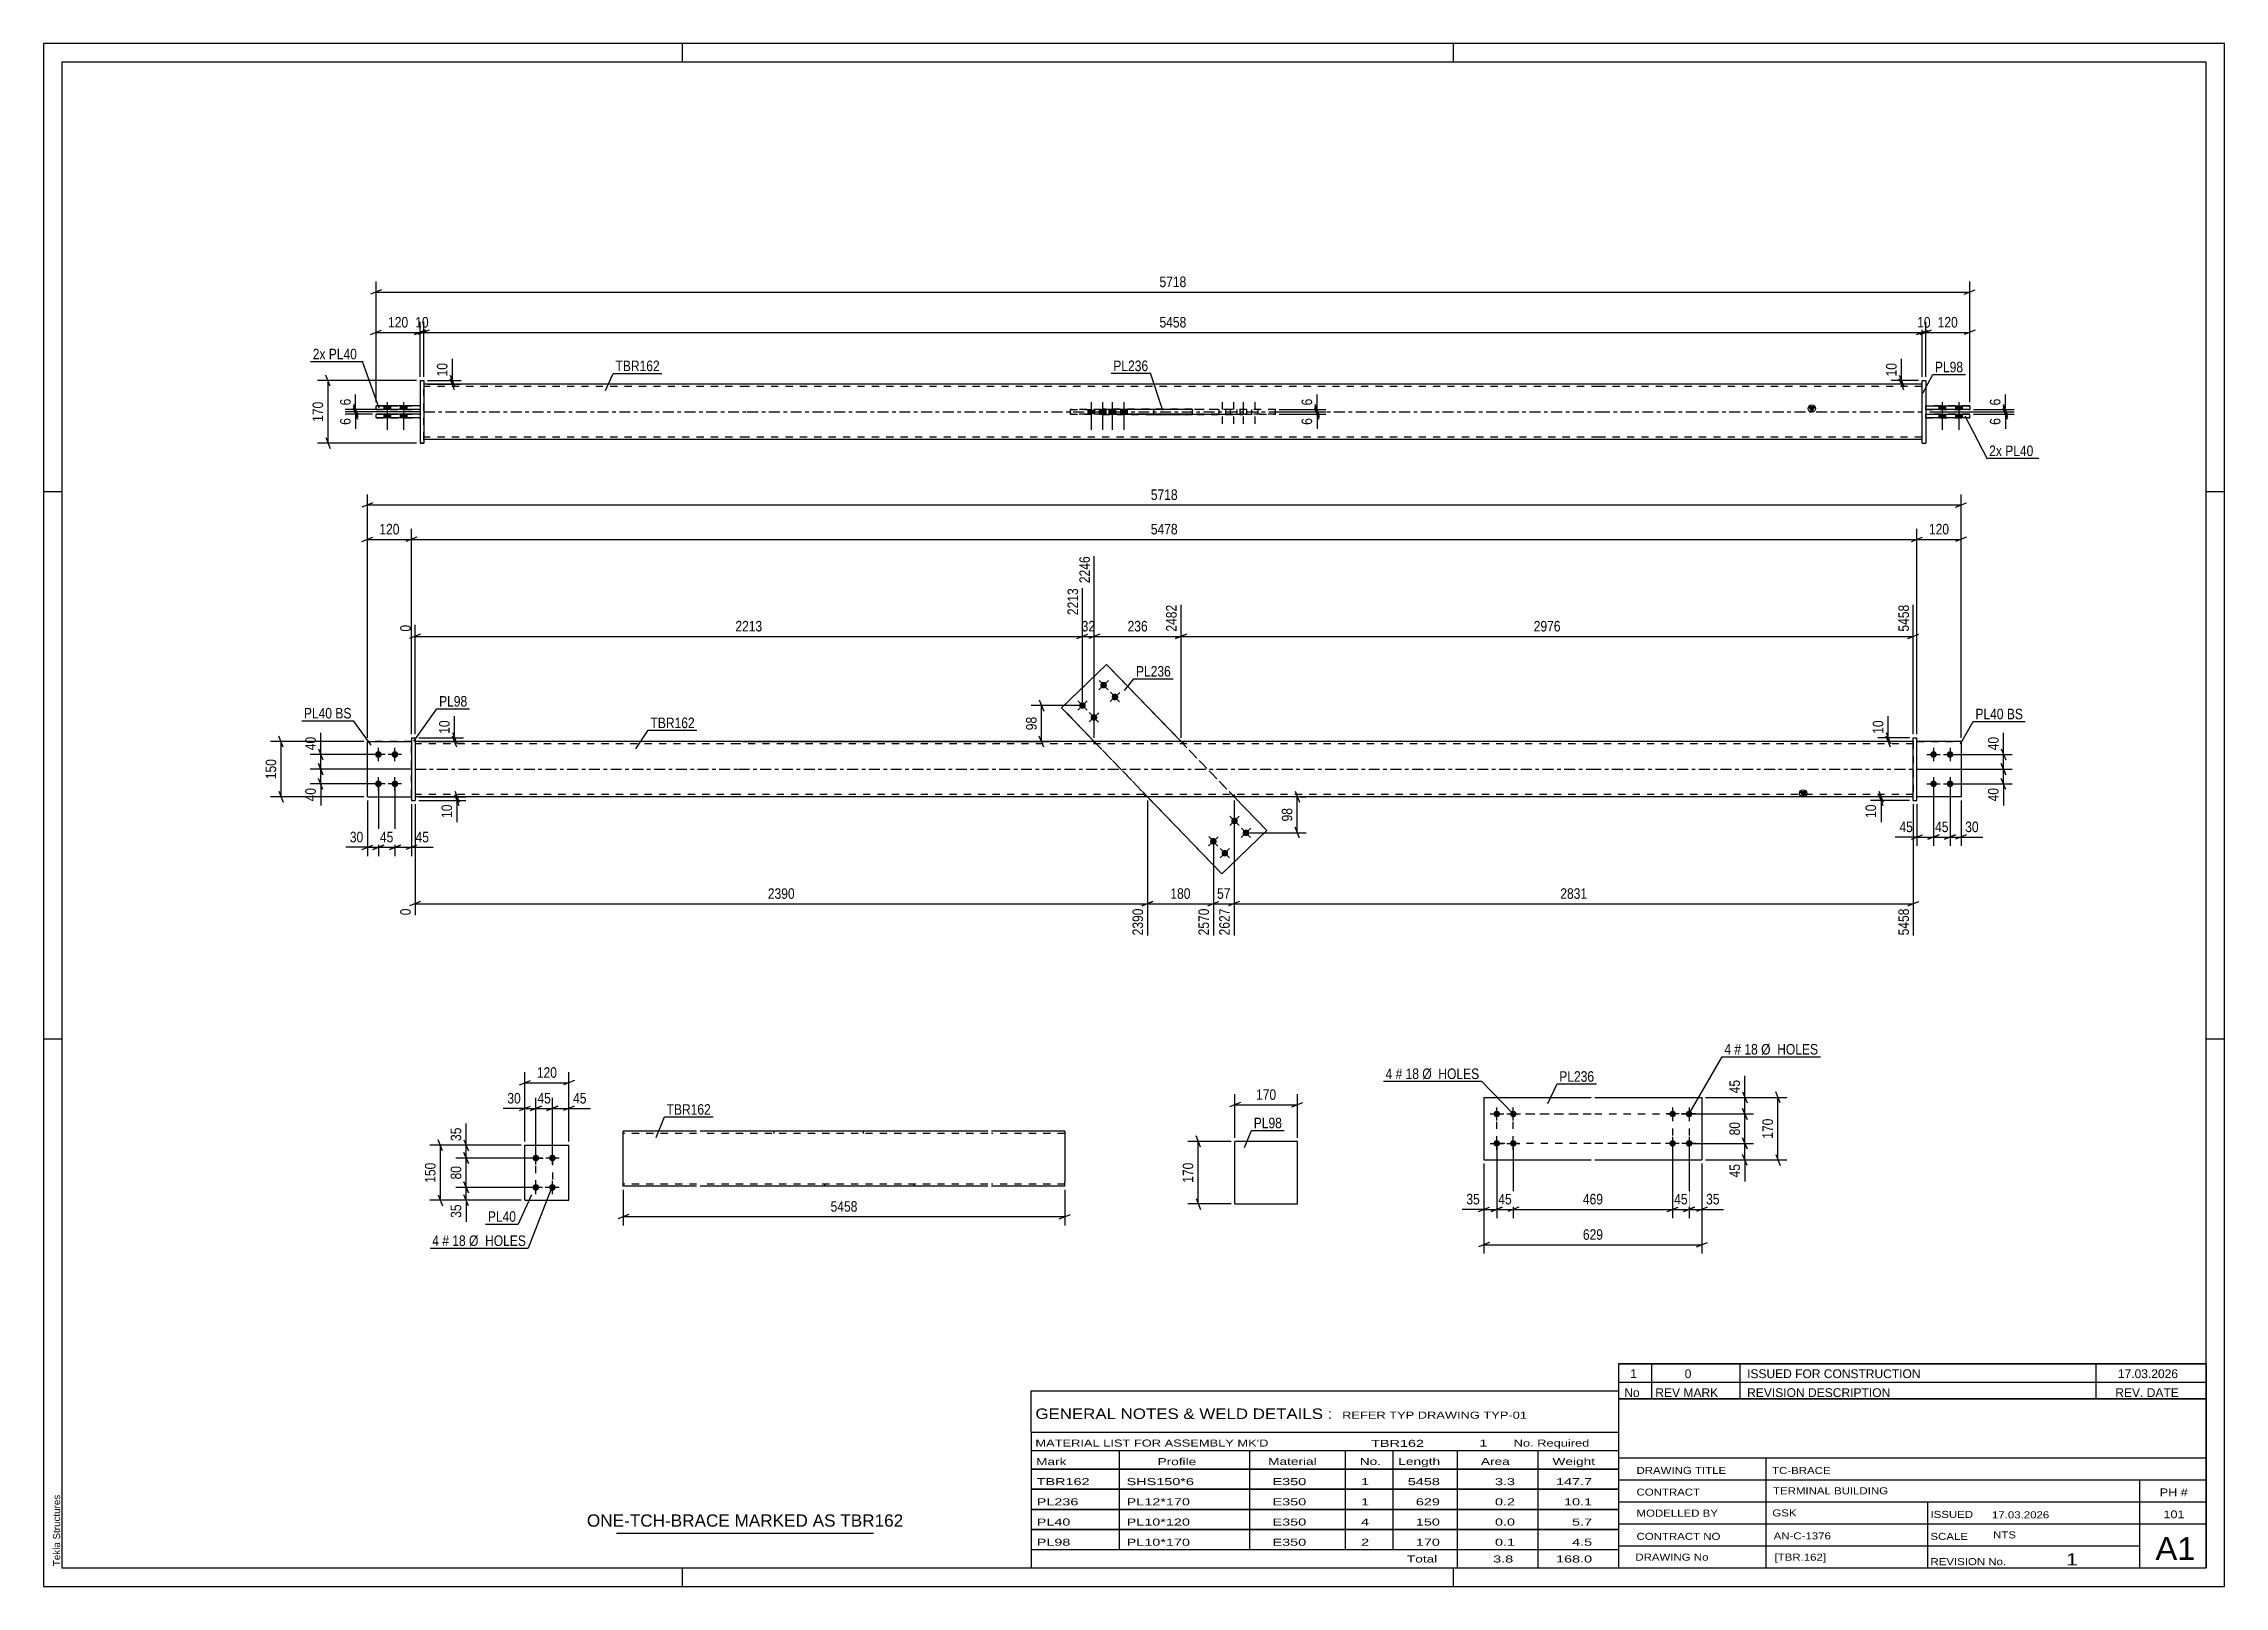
# Model space of a CAD drawing. Header units: millimetres. Extents: x 0 to 594, y 0 to 420.
import ezdxf

# ---------------------------------------------------------------- set-up
doc = ezdxf.new("R2010")
doc.units = ezdxf.units.MM
doc.linetypes.add('DXK_LINE_DOT2', pattern=[3.9198, 1.9599, -1.9599])
doc.linetypes.add('DXK_LINE_DOT3', pattern=[5.9187, 2.979, -0.9799, 0.9799, -0.9799])
doc.styles.add('Arial', font='ARIAL.TTF', dxfattribs={"height": 0.2})
doc.styles.add('Arial Narrow', font='ARIALN.TTF', dxfattribs={"height": 0.2})

# ---------------------------------------------------------------- blocks, each defined once
blk = doc.blocks.new('Unknown-580609763-1130')
at = {"color": 5, "linetype": 'Continuous'}
for p, q in [((594, 420), (0, 420)), ((0, 420), (0, 0)), ((174, 415), (174, 420)), ((384, 415), (384, 420)), ((594, 0), (594, 420)), ((589, 415), (5, 415)), ((5, 415), (5, 5)), ((589, 5), (589, 415)), ((5, 298), (0, 298)), ((594, 298), (589, 298)), ((5, 149), (0, 149)), ((594, 149), (589, 149)), ((0, 0), (594, 0)), ((5, 5), (589, 5)), ((174, 0), (174, 5)), ((384, 0), (384, 5))]:
    blk.add_line(p, q, dxfattribs=at)
at = {"color": 174, "linetype": 'Continuous', "style": 'Arial'}
blk.add_text('Tekla Structures', height=1.9102, rotation=90, dxfattribs=at).set_placement((4.5, 5.5))
blk = doc.blocks.new('Part-580609763-3539 - 3538')
at = {"color": 2, "linetype": 'Continuous'}
for p, q in [((392.31, 133.1), (392.31, 116.1)), ((392.31, 133.1), (421.51, 133.1)), ((422.51, 133.1), (451.71, 133.1)), ((451.71, 133.1), (451.71, 116.1)), ((392.31, 116.1), (421.51, 116.1)), ((422.51, 116.1), (451.71, 116.1))]:
    blk.add_line(p, q, dxfattribs=at)
blk = doc.blocks.new('Bolt-580609763-3540 - 3538')
at = {"linetype": 'Continuous'}
for points in [[(443.71, 127.7, -1), (443.71, 129.5, -1)], [(448.21, 127.7, -1), (448.21, 129.5, -1)], [(443.71, 119.7, -1), (443.71, 121.5, -1)], [(448.21, 119.7, -1), (448.21, 121.5, -1)]]:
    blk.add_hatch(color=1, dxfattribs=at).paths.add_polyline_path(points)
at = {"color": 1, "linetype": 'Continuous'}
for p, q in [((445.51, 128.6), (441.91, 128.6)), ((443.71, 130.4), (443.71, 126.8)), ((450.01, 128.6), (446.41, 128.6)), ((448.21, 130.4), (448.21, 126.8)), ((445.51, 120.6), (441.91, 120.6)), ((443.71, 122.4), (443.71, 118.8)), ((450.01, 120.6), (446.41, 120.6)), ((448.21, 122.4), (448.21, 118.8))]:
    blk.add_line(p, q, dxfattribs=at)
blk = doc.blocks.new('Bolt-580609763-3541 - 3538')
at = {"linetype": 'Continuous'}
for points in [[(395.81, 129.5, -1), (395.81, 127.7, -1)], [(400.31, 129.5, -1), (400.31, 127.7, -1)], [(395.81, 121.5, -1), (395.81, 119.7, -1)], [(400.31, 121.5, -1), (400.31, 119.7, -1)]]:
    blk.add_hatch(color=1, dxfattribs=at).paths.add_polyline_path(points)
at = {"color": 1, "linetype": 'Continuous'}
for p, q in [((394.01, 128.6), (397.61, 128.6)), ((395.81, 126.8), (395.81, 130.4)), ((398.51, 128.6), (402.11, 128.6)), ((400.31, 126.8), (400.31, 130.4)), ((394.01, 120.6), (397.61, 120.6)), ((395.81, 118.8), (395.81, 122.4)), ((398.51, 120.6), (402.11, 120.6)), ((400.31, 118.8), (400.31, 122.4))]:
    blk.add_line(p, q, dxfattribs=at)
blk = doc.blocks.new('Part-580609763-2167 - 2161')
at = {"color": 2, "linetype": 'Continuous'}
for p, q in [((131.09, 105.11), (131.09, 120.11)), ((131.09, 120.11), (143.09, 120.11)), ((143.09, 105.11), (143.09, 120.11)), ((131.09, 105.11), (131.09, 105.11)), ((131.09, 105.11), (143.09, 105.11)), ((143.09, 105.11), (143.09, 105.11))]:
    blk.add_line(p, q, dxfattribs=at)
at = {"color": 7, "linetype": 'DXK_LINE_DOT2'}
for p, q in [((131.09, 120.11), (143.09, 120.11)), ((131.09, 105.11), (131.09, 105.11)), ((131.09, 105.11), (143.09, 105.11)), ((143.09, 105.11), (143.09, 105.11))]:
    blk.add_line(p, q, dxfattribs=at)
blk = doc.blocks.new('Bolt-580609763-2200 - 2161')
at = {"linetype": 'Continuous'}
for points in [[(134.09, 115.71), (133.9, 115.73), (133.72, 115.79), (133.56, 115.88), (133.42, 116.01), (133.31, 116.16), (133.23, 116.33), (133.19, 116.52), (133.19, 116.71), (133.23, 116.89), (133.31, 117.06), (133.42, 117.21), (133.56, 117.34), (133.72, 117.43), (133.9, 117.49), (134.09, 117.51), (134.28, 117.49), (134.45, 117.43), (134.62, 117.34), (134.76, 117.21), (134.87, 117.06), (134.94, 116.89), (134.98, 116.71), (134.98, 116.52), (134.94, 116.33), (134.87, 116.16), (134.76, 116.01), (134.62, 115.88), (134.45, 115.79), (134.28, 115.73)], [(138.59, 115.71), (138.4, 115.73), (138.22, 115.79), (138.06, 115.88), (137.92, 116.01), (137.81, 116.16), (137.73, 116.33), (137.69, 116.52), (137.69, 116.71), (137.73, 116.89), (137.81, 117.06), (137.92, 117.21), (138.06, 117.34), (138.22, 117.43), (138.4, 117.49), (138.59, 117.51), (138.78, 117.49), (138.95, 117.43), (139.12, 117.34), (139.26, 117.21), (139.37, 117.06), (139.44, 116.89), (139.48, 116.71), (139.48, 116.52), (139.44, 116.33), (139.37, 116.16), (139.26, 116.01), (139.12, 115.88), (138.95, 115.79), (138.78, 115.73)], [(134.09, 107.71), (133.9, 107.73), (133.72, 107.79), (133.56, 107.88), (133.42, 108.01), (133.31, 108.16), (133.23, 108.33), (133.19, 108.52), (133.19, 108.71), (133.23, 108.89), (133.31, 109.06), (133.42, 109.21), (133.56, 109.34), (133.72, 109.43), (133.9, 109.49), (134.09, 109.51), (134.28, 109.49), (134.45, 109.43), (134.62, 109.34), (134.76, 109.21), (134.87, 109.06), (134.94, 108.89), (134.98, 108.71), (134.98, 108.52), (134.94, 108.33), (134.87, 108.16), (134.76, 108.01), (134.62, 107.88), (134.45, 107.79), (134.28, 107.73)], [(138.59, 107.71), (138.4, 107.73), (138.22, 107.79), (138.06, 107.88), (137.92, 108.01), (137.81, 108.16), (137.73, 108.33), (137.69, 108.52), (137.69, 108.71), (137.73, 108.89), (137.81, 109.06), (137.92, 109.21), (138.06, 109.34), (138.22, 109.43), (138.4, 109.49), (138.59, 109.51), (138.78, 109.49), (138.95, 109.43), (139.12, 109.34), (139.26, 109.21), (139.37, 109.06), (139.44, 108.89), (139.48, 108.71), (139.48, 108.52), (139.44, 108.33), (139.37, 108.16), (139.26, 108.01), (139.12, 107.88), (138.95, 107.79), (138.78, 107.73)]]:
    blk.add_hatch(color=1, dxfattribs=at).paths.add_polyline_path(points)
at = {"color": 1, "linetype": 'Continuous'}
for p, q in [((135.89, 116.61), (132.29, 116.61)), ((134.09, 114.81), (134.09, 118.41)), ((140.39, 116.61), (136.79, 116.61)), ((138.59, 114.81), (138.59, 118.41)), ((135.89, 108.61), (132.29, 108.61)), ((134.09, 106.81), (134.09, 110.41)), ((140.39, 108.61), (136.79, 108.61)), ((138.59, 106.81), (138.59, 110.41))]:
    blk.add_line(p, q, dxfattribs=at)
blk = doc.blocks.new('Part-580609763-1695 - 1673')
at = {"color": 2, "linetype": 'Continuous'}
for p, q in [((522.27, 229.98), (510.27, 229.98)), ((522.27, 229.98), (522.27, 229.98)), ((522.27, 229.98), (522.27, 214.98)), ((522.27, 214.98), (510.27, 214.98))]:
    blk.add_line(p, q, dxfattribs=at)
at = {"color": 7, "linetype": 'DXK_LINE_DOT2'}
for p, q in [((522.27, 229.98), (510.27, 229.98)), ((510.27, 229.98), (510.27, 229.98)), ((510.27, 214.98), (510.27, 229.98)), ((522.27, 229.98), (522.27, 229.98)), ((522.27, 214.98), (510.27, 214.98))]:
    blk.add_line(p, q, dxfattribs=at)
blk = doc.blocks.new('Part-580609763-1679 - 1673')
at = {"color": 7, "linetype": 'DXK_LINE_DOT2'}
for p, q in [((88.19, 214.98), (88.19, 229.98)), ((88.19, 229.98), (100.19, 229.98)), ((100.19, 229.98), (88.19, 229.98)), ((100.19, 214.98), (100.19, 229.98)), ((88.19, 214.98), (88.19, 214.98)), ((88.19, 214.98), (100.19, 214.98)), ((88.19, 214.98), (100.19, 214.98)), ((100.19, 214.98), (100.19, 214.98))]:
    blk.add_line(p, q, dxfattribs=at)
blk = doc.blocks.new('Part-580609763-1700 - 1673')
at = {"linetype": 'Continuous'}
blk.add_hatch(color=2, dxfattribs=at).paths.add_polyline_path([(479.27, 214.98), (478.47, 216.38), (480.07, 216.38)])
at = {"color": 2, "linetype": 'Continuous'}
for p, q in [((189.19, 229.98), (101.19, 229.98)), ((421.17, 229.98), (189.29, 229.98)), ((509.27, 229.98), (421.27, 229.98)), ((189.19, 214.98), (101.19, 214.98)), ((421.17, 214.98), (189.29, 214.98)), ((509.27, 214.98), (421.27, 214.98)), ((479.27, 214.98), (478.47, 216.38)), ((478.47, 216.38), (480.07, 216.38)), ((480.07, 216.38), (479.27, 214.98))]:
    blk.add_line(p, q, dxfattribs=at)
at = {"color": 7, "linetype": 'DXK_LINE_DOT2'}
for p, q in [((101.19, 229.98), (101.19, 214.98)), ((189.19, 229.38), (101.19, 229.38)), ((421.17, 229.38), (189.29, 229.38)), ((286.09, 229.98), (286.09, 229.38)), ((310.49, 229.98), (310.49, 229.38)), ((509.27, 229.38), (421.27, 229.38)), ((509.27, 229.98), (509.27, 214.98)), ((189.19, 215.58), (101.19, 215.58)), ((421.17, 215.58), (189.29, 215.58)), ((299.98, 214.98), (299.98, 215.58)), ((324.38, 214.98), (324.38, 215.58)), ((509.27, 215.58), (421.27, 215.58))]:
    blk.add_line(p, q, dxfattribs=at)
at = {"color": 7, "linetype": 'DXK_LINE_DOT3'}
for p, q in [((101.19, 222.48), (189.19, 222.48)), ((189.29, 222.48), (421.17, 222.48)), ((421.27, 222.48), (509.27, 222.48))]:
    blk.add_line(p, q, dxfattribs=at)
at = {"color": 2, "linetype": 'Continuous'}
blk.add_circle((479.27, 215.88), 1, dxfattribs=at)
blk = doc.blocks.new('Part-580609763-1684 - 1673')
at = {"color": 2, "linetype": 'Continuous'}
for p, q in [((88.19, 214.98), (88.19, 229.98)), ((88.19, 229.98), (100.19, 229.98)), ((88.19, 214.98), (88.19, 214.98)), ((88.19, 214.98), (100.19, 214.98))]:
    blk.add_line(p, q, dxfattribs=at)
at = {"color": 7, "linetype": 'DXK_LINE_DOT2'}
for p, q in [((100.19, 229.98), (88.19, 229.98)), ((100.19, 214.98), (100.19, 229.98)), ((88.19, 214.98), (100.19, 214.98)), ((100.19, 214.98), (100.19, 214.98))]:
    blk.add_line(p, q, dxfattribs=at)
blk = doc.blocks.new('Part-580609763-1685 - 1673')
at = {"color": 2, "linetype": 'Continuous'}
for p, q in [((509.27, 230.98), (510.27, 230.98)), ((509.27, 213.98), (509.27, 230.98)), ((510.27, 213.98), (510.27, 230.98)), ((509.27, 213.98), (509.27, 213.98)), ((509.27, 213.98), (510.27, 213.98))]:
    blk.add_line(p, q, dxfattribs=at)
at = {"color": 7, "linetype": 'DXK_LINE_DOT2'}
for p, q in [((509.27, 230.98), (510.27, 230.98)), ((509.27, 213.98), (510.27, 213.98))]:
    blk.add_line(p, q, dxfattribs=at)
blk = doc.blocks.new('Part-580609763-1690 - 1673')
at = {"color": 7, "linetype": 'DXK_LINE_DOT2'}
for p, q in [((510.27, 229.98), (522.27, 229.98)), ((522.27, 229.98), (510.27, 229.98)), ((510.27, 229.98), (510.27, 229.98)), ((510.27, 214.98), (510.27, 229.98)), ((522.27, 229.98), (522.27, 229.98)), ((522.27, 229.98), (522.27, 214.98)), ((522.27, 214.98), (510.27, 214.98)), ((522.27, 214.98), (510.27, 214.98))]:
    blk.add_line(p, q, dxfattribs=at)
blk = doc.blocks.new('Bolt-580609763-1706 - 1673')
at = {"linetype": 'Continuous'}
for points in [[(288.72, 246.26), (288.9, 246.24), (289.08, 246.19), (289.25, 246.09), (289.39, 245.97), (289.5, 245.81), (289.57, 245.64), (289.61, 245.46), (289.61, 245.27), (289.57, 245.09), (289.5, 244.91), (289.39, 244.76), (289.25, 244.64), (289.08, 244.54), (288.9, 244.48), (288.72, 244.46), (288.53, 244.48), (288.35, 244.54), (288.19, 244.64), (288.05, 244.76), (287.94, 244.91), (287.86, 245.09), (287.82, 245.27), (287.82, 245.46), (287.86, 245.64), (287.94, 245.81), (288.05, 245.97), (288.19, 246.09), (288.35, 246.19), (288.53, 246.24)], [(282.96, 240.71), (283.15, 240.69), (283.32, 240.63), (283.49, 240.54), (283.63, 240.41), (283.74, 240.26), (283.81, 240.09), (283.85, 239.9), (283.85, 239.72), (283.81, 239.53), (283.74, 239.36), (283.63, 239.21), (283.49, 239.08), (283.32, 238.99), (283.15, 238.93), (282.96, 238.91), (282.77, 238.93), (282.59, 238.99), (282.43, 239.08), (282.29, 239.21), (282.18, 239.36), (282.1, 239.53), (282.06, 239.72), (282.06, 239.9), (282.1, 240.09), (282.18, 240.26), (282.29, 240.41), (282.43, 240.54), (282.59, 240.63), (282.77, 240.69)], [(291.84, 243.02), (292.03, 243.01), (292.21, 242.95), (292.37, 242.85), (292.51, 242.73), (292.62, 242.57), (292.7, 242.4), (292.74, 242.22), (292.74, 242.03), (292.7, 241.85), (292.62, 241.67), (292.51, 241.52), (292.37, 241.4), (292.21, 241.3), (292.03, 241.24), (291.84, 241.22), (291.65, 241.24), (291.47, 241.3), (291.31, 241.4), (291.17, 241.52), (291.06, 241.67), (290.98, 241.85), (290.95, 242.03), (290.95, 242.22), (290.98, 242.4), (291.06, 242.57), (291.17, 242.73), (291.31, 242.85), (291.47, 242.95), (291.65, 243.01)], [(286.08, 237.47), (286.27, 237.45), (286.45, 237.39), (286.61, 237.3), (286.75, 237.17), (286.86, 237.02), (286.94, 236.85), (286.98, 236.66), (286.98, 236.48), (286.94, 236.29), (286.86, 236.12), (286.75, 235.97), (286.61, 235.84), (286.45, 235.75), (286.27, 235.69), (286.08, 235.67), (285.9, 235.69), (285.72, 235.75), (285.55, 235.84), (285.41, 235.97), (285.3, 236.12), (285.23, 236.29), (285.19, 236.48), (285.19, 236.66), (285.23, 236.85), (285.3, 237.02), (285.41, 237.17), (285.55, 237.3), (285.72, 237.39), (285.9, 237.45)]]:
    blk.add_hatch(color=1, dxfattribs=at).paths.add_polyline_path(points)
at = {"color": 1, "linetype": 'Continuous'}
for p, q in [((290.01, 246.61), (287.42, 244.11)), ((287.47, 246.66), (289.97, 244.07)), ((284.25, 241.06), (281.66, 238.56)), ((281.71, 241.1), (284.21, 238.51)), ((287.38, 237.82), (284.79, 235.32)), ((284.83, 237.87), (287.33, 235.28)), ((293.14, 243.37), (290.54, 240.88)), ((290.59, 243.42), (293.09, 240.83))]:
    blk.add_line(p, q, dxfattribs=at)
blk = doc.blocks.new('Bolt-580609763-1707 - 1673')
at = {"linetype": 'Continuous'}
for points in [[(324.38, 209.29), (324.57, 209.27), (324.75, 209.21), (324.91, 209.12), (325.05, 208.99), (325.16, 208.84), (325.24, 208.67), (325.28, 208.49), (325.28, 208.3), (325.24, 208.11), (325.16, 207.94), (325.05, 207.79), (324.91, 207.66), (324.75, 207.57), (324.57, 207.51), (324.38, 207.49), (324.19, 207.51), (324.02, 207.57), (323.85, 207.66), (323.71, 207.79), (323.6, 207.94), (323.53, 208.11), (323.49, 208.3), (323.49, 208.49), (323.53, 208.67), (323.6, 208.84), (323.71, 208.99), (323.85, 209.12), (324.02, 209.21), (324.19, 209.27)], [(318.62, 203.74), (318.81, 203.72), (318.99, 203.66), (319.15, 203.57), (319.29, 203.44), (319.4, 203.29), (319.48, 203.12), (319.52, 202.93), (319.52, 202.74), (319.48, 202.56), (319.4, 202.39), (319.29, 202.24), (319.15, 202.11), (318.99, 202.02), (318.81, 201.96), (318.62, 201.94), (318.44, 201.96), (318.26, 202.02), (318.09, 202.11), (317.96, 202.24), (317.84, 202.39), (317.77, 202.56), (317.73, 202.74), (317.73, 202.93), (317.77, 203.12), (317.84, 203.29), (317.96, 203.44), (318.09, 203.57), (318.26, 203.66), (318.44, 203.72)], [(327.51, 206.05), (327.69, 206.03), (327.87, 205.98), (328.03, 205.88), (328.17, 205.76), (328.29, 205.6), (328.36, 205.43), (328.4, 205.25), (328.4, 205.06), (328.36, 204.88), (328.29, 204.7), (328.17, 204.55), (328.03, 204.43), (327.87, 204.33), (327.69, 204.27), (327.51, 204.25), (327.32, 204.27), (327.14, 204.33), (326.98, 204.43), (326.84, 204.55), (326.73, 204.7), (326.65, 204.88), (326.61, 205.06), (326.61, 205.25), (326.65, 205.43), (326.73, 205.6), (326.84, 205.76), (326.98, 205.88), (327.14, 205.98), (327.32, 206.03)], [(321.75, 200.5), (321.94, 200.48), (322.11, 200.42), (322.28, 200.33), (322.42, 200.2), (322.53, 200.05), (322.6, 199.88), (322.64, 199.69), (322.64, 199.5), (322.6, 199.32), (322.53, 199.15), (322.42, 199), (322.28, 198.87), (322.11, 198.78), (321.94, 198.72), (321.75, 198.7), (321.56, 198.72), (321.38, 198.78), (321.22, 198.87), (321.08, 199), (320.97, 199.15), (320.89, 199.32), (320.85, 199.5), (320.85, 199.69), (320.89, 199.88), (320.97, 200.05), (321.08, 200.2), (321.22, 200.33), (321.38, 200.42), (321.56, 200.48)]]:
    blk.add_hatch(color=1, dxfattribs=at).paths.add_polyline_path(points)
at = {"color": 1, "linetype": 'Continuous'}
for p, q in [((323.09, 207.14), (325.68, 209.64)), ((325.63, 207.1), (323.13, 209.69)), ((317.33, 201.59), (319.92, 204.09)), ((319.87, 201.54), (317.37, 204.13)), ((326.21, 203.9), (328.8, 206.4)), ((328.76, 203.86), (326.26, 206.45)), ((320.45, 198.35), (323.04, 200.85)), ((323, 198.3), (320.5, 200.89))]:
    blk.add_line(p, q, dxfattribs=at)
blk = doc.blocks.new('Bolt-580609763-1709 - 1673')
at = {"linetype": 'Continuous'}
for points in [[(91.19, 227.38), (91.38, 227.36), (91.56, 227.3), (91.72, 227.21), (91.86, 227.08), (91.97, 226.93), (92.05, 226.76), (92.08, 226.58), (92.08, 226.39), (92.05, 226.2), (91.97, 226.03), (91.86, 225.88), (91.72, 225.75), (91.56, 225.66), (91.38, 225.6), (91.19, 225.58), (91, 225.6), (90.82, 225.66), (90.66, 225.75), (90.52, 225.88), (90.41, 226.03), (90.33, 226.2), (90.29, 226.39), (90.29, 226.58), (90.33, 226.76), (90.41, 226.93), (90.52, 227.08), (90.66, 227.21), (90.82, 227.3), (91, 227.36)], [(95.69, 227.38), (95.88, 227.36), (96.06, 227.3), (96.22, 227.21), (96.36, 227.08), (96.47, 226.93), (96.55, 226.76), (96.58, 226.58), (96.58, 226.39), (96.55, 226.2), (96.47, 226.03), (96.36, 225.88), (96.22, 225.75), (96.06, 225.66), (95.88, 225.6), (95.69, 225.58), (95.5, 225.6), (95.32, 225.66), (95.16, 225.75), (95.02, 225.88), (94.91, 226.03), (94.83, 226.2), (94.79, 226.39), (94.79, 226.58), (94.83, 226.76), (94.91, 226.93), (95.02, 227.08), (95.16, 227.21), (95.32, 227.3), (95.5, 227.36)], [(91.19, 219.38), (91.38, 219.36), (91.56, 219.3), (91.72, 219.21), (91.86, 219.08), (91.97, 218.93), (92.05, 218.76), (92.08, 218.58), (92.08, 218.39), (92.05, 218.2), (91.97, 218.03), (91.86, 217.88), (91.72, 217.75), (91.56, 217.66), (91.38, 217.6), (91.19, 217.58), (91, 217.6), (90.82, 217.66), (90.66, 217.75), (90.52, 217.88), (90.41, 218.03), (90.33, 218.2), (90.29, 218.39), (90.29, 218.58), (90.33, 218.76), (90.41, 218.93), (90.52, 219.08), (90.66, 219.21), (90.82, 219.3), (91, 219.36)], [(95.69, 219.38), (95.88, 219.36), (96.06, 219.3), (96.22, 219.21), (96.36, 219.08), (96.47, 218.93), (96.55, 218.76), (96.58, 218.58), (96.58, 218.39), (96.55, 218.2), (96.47, 218.03), (96.36, 217.88), (96.22, 217.75), (96.06, 217.66), (95.88, 217.6), (95.69, 217.58), (95.5, 217.6), (95.32, 217.66), (95.16, 217.75), (95.02, 217.88), (94.91, 218.03), (94.83, 218.2), (94.79, 218.39), (94.79, 218.58), (94.83, 218.76), (94.91, 218.93), (95.02, 219.08), (95.16, 219.21), (95.32, 219.3), (95.5, 219.36)]]:
    blk.add_hatch(color=1, dxfattribs=at).paths.add_polyline_path(points)
at = {"color": 1, "linetype": 'Continuous'}
for p, q in [((92.99, 226.48), (89.39, 226.48)), ((91.19, 224.68), (91.19, 228.28)), ((97.49, 226.48), (93.89, 226.48)), ((95.69, 224.68), (95.69, 228.28)), ((91.19, 216.68), (91.19, 220.28)), ((95.69, 216.68), (95.69, 220.28)), ((92.99, 218.48), (89.39, 218.48)), ((97.49, 218.48), (93.89, 218.48))]:
    blk.add_line(p, q, dxfattribs=at)
blk = doc.blocks.new('Bolt-580609763-1710 - 1673')
at = {"linetype": 'Continuous'}
for points in [[(514.77, 227.38), (514.96, 227.36), (515.14, 227.3), (515.3, 227.21), (515.44, 227.08), (515.55, 226.93), (515.63, 226.76), (515.67, 226.58), (515.67, 226.39), (515.63, 226.2), (515.55, 226.03), (515.44, 225.88), (515.3, 225.75), (515.14, 225.66), (514.96, 225.6), (514.77, 225.58), (514.59, 225.6), (514.41, 225.66), (514.25, 225.75), (514.11, 225.88), (514, 226.03), (513.92, 226.2), (513.88, 226.39), (513.88, 226.58), (513.92, 226.76), (514, 226.93), (514.11, 227.08), (514.25, 227.21), (514.41, 227.3), (514.59, 227.36)], [(519.27, 227.38), (519.46, 227.36), (519.64, 227.3), (519.8, 227.21), (519.94, 227.08), (520.05, 226.93), (520.13, 226.76), (520.17, 226.58), (520.17, 226.39), (520.13, 226.2), (520.05, 226.03), (519.94, 225.88), (519.8, 225.75), (519.64, 225.66), (519.46, 225.6), (519.27, 225.58), (519.09, 225.6), (518.91, 225.66), (518.75, 225.75), (518.61, 225.88), (518.5, 226.03), (518.42, 226.2), (518.38, 226.39), (518.38, 226.58), (518.42, 226.76), (518.5, 226.93), (518.61, 227.08), (518.75, 227.21), (518.91, 227.3), (519.09, 227.36)], [(514.77, 219.38), (514.96, 219.36), (515.14, 219.3), (515.3, 219.21), (515.44, 219.08), (515.55, 218.93), (515.63, 218.76), (515.67, 218.58), (515.67, 218.39), (515.63, 218.2), (515.55, 218.03), (515.44, 217.88), (515.3, 217.75), (515.14, 217.66), (514.96, 217.6), (514.77, 217.58), (514.59, 217.6), (514.41, 217.66), (514.25, 217.75), (514.11, 217.88), (514, 218.03), (513.92, 218.2), (513.88, 218.39), (513.88, 218.58), (513.92, 218.76), (514, 218.93), (514.11, 219.08), (514.25, 219.21), (514.41, 219.3), (514.59, 219.36)], [(519.27, 219.38), (519.46, 219.36), (519.64, 219.3), (519.8, 219.21), (519.94, 219.08), (520.05, 218.93), (520.13, 218.76), (520.17, 218.58), (520.17, 218.39), (520.13, 218.2), (520.05, 218.03), (519.94, 217.88), (519.8, 217.75), (519.64, 217.66), (519.46, 217.6), (519.27, 217.58), (519.09, 217.6), (518.91, 217.66), (518.75, 217.75), (518.61, 217.88), (518.5, 218.03), (518.42, 218.2), (518.38, 218.39), (518.38, 218.58), (518.42, 218.76), (518.5, 218.93), (518.61, 219.08), (518.75, 219.21), (518.91, 219.3), (519.09, 219.36)]]:
    blk.add_hatch(color=1, dxfattribs=at).paths.add_polyline_path(points)
at = {"color": 1, "linetype": 'Continuous'}
for p, q in [((512.97, 226.48), (516.57, 226.48)), ((514.77, 228.28), (514.77, 224.68)), ((517.47, 226.48), (521.07, 226.48)), ((519.27, 228.28), (519.27, 224.68)), ((514.77, 220.28), (514.77, 216.68)), ((519.27, 220.28), (519.27, 216.68)), ((512.97, 218.48), (516.57, 218.48)), ((517.47, 218.48), (521.07, 218.48))]:
    blk.add_line(p, q, dxfattribs=at)
blk = doc.blocks.new('Part-580609763-1715 - 1673')
at = {"color": 2, "linetype": 'Continuous'}
for p, q in [((289.52, 251.01), (277.29, 239.2)), ((289.52, 251.01), (289.52, 251.01)), ((309.81, 229.98), (289.52, 251.01)), ((286.19, 229.98), (277.29, 239.2)), ((277.29, 239.2), (277.29, 239.2)), ((320.94, 193.96), (300.66, 214.98)), ((333.17, 205.76), (324.28, 214.98)), ((320.94, 193.96), (333.17, 205.76)), ((333.17, 205.76), (333.17, 205.76)), ((320.94, 193.96), (320.94, 193.96))]:
    blk.add_line(p, q, dxfattribs=at)
at = {"color": 7, "linetype": 'DXK_LINE_DOT2'}
for p, q in [((277.29, 239.2), (289.52, 251.01)), ((333.17, 205.76), (289.52, 251.01)), ((320.94, 193.96), (277.29, 239.2)), ((300.66, 214.98), (286.19, 229.98)), ((324.28, 214.98), (309.81, 229.98)), ((333.17, 205.76), (320.94, 193.96))]:
    blk.add_line(p, q, dxfattribs=at)
blk = doc.blocks.new('Part-580609763-1720 - 1673')
at = {"color": 2, "linetype": 'Continuous'}
for p, q in [((100.19, 230.98), (101.19, 230.98)), ((100.19, 230.98), (100.19, 213.98)), ((101.19, 230.98), (101.19, 230.98)), ((101.19, 230.98), (101.19, 213.98)), ((100.19, 213.98), (101.19, 213.98))]:
    blk.add_line(p, q, dxfattribs=at)
at = {"color": 7, "linetype": 'DXK_LINE_DOT2'}
for p, q in [((100.19, 230.98), (101.19, 230.98)), ((100.19, 213.98), (101.19, 213.98))]:
    blk.add_line(p, q, dxfattribs=at)
blk = doc.blocks.new('Part-580609763-1418 - 1367')
at = {"color": 2, "linetype": 'Continuous'}
for p, q in [((90.56, 318.17), (90.56, 319.17)), ((102.56, 319.17), (90.56, 319.17)), ((90.56, 318.17), (90.56, 318.17)), ((102.56, 318.17), (90.56, 318.17))]:
    blk.add_line(p, q, dxfattribs=at)
at = {"color": 7, "linetype": 'DXK_LINE_DOT2'}
for p, q in [((90.56, 319.17), (102.56, 319.17)), ((90.56, 318.17), (102.56, 318.17)), ((102.56, 319.17), (102.56, 318.17))]:
    blk.add_line(p, q, dxfattribs=at)
blk = doc.blocks.new('Bolt-580609763-1370 - 1367')
at = {"linetype": 'Continuous'}
for points in [[(92.66, 320.37), (94.46, 320.37), (94.46, 321.37), (92.66, 321.37)], [(92.66, 320.37), (94.46, 320.37), (94.46, 321.37), (92.66, 321.37)], [(97.16, 320.37), (98.96, 320.37), (98.96, 321.37), (97.16, 321.37)], [(97.16, 320.37), (98.96, 320.37), (98.96, 321.37), (97.16, 321.37)], [(92.66, 318.17), (94.46, 318.17), (94.46, 319.17), (92.66, 319.17)], [(92.66, 318.17), (94.46, 318.17), (94.46, 319.17), (92.66, 319.17)], [(97.16, 318.17), (98.96, 318.17), (98.96, 319.17), (97.16, 319.17)], [(97.16, 318.17), (98.96, 318.17), (98.96, 319.17), (97.16, 319.17)]]:
    blk.add_hatch(color=1, dxfattribs=at).paths.add_polyline_path(points)
at = {"color": 1, "linetype": 'Continuous'}
for p, q in [((92.66, 321.37), (92.66, 320.37)), ((92.66, 321.37), (92.66, 320.37)), ((93.56, 322.37), (93.56, 314.87)), ((93.56, 322.37), (93.56, 314.87)), ((94.46, 321.37), (94.46, 320.37)), ((94.46, 321.37), (94.46, 320.37)), ((97.16, 321.37), (97.16, 320.37)), ((97.16, 321.37), (97.16, 320.37)), ((98.06, 322.37), (98.06, 314.87)), ((98.06, 322.37), (98.06, 314.87)), ((98.96, 321.37), (98.96, 320.37)), ((98.96, 321.37), (98.96, 320.37)), ((92.66, 319.17), (92.66, 318.17)), ((92.66, 319.17), (92.66, 318.17)), ((94.46, 319.17), (94.46, 318.17)), ((94.46, 319.17), (94.46, 318.17)), ((97.16, 319.17), (97.16, 318.17)), ((97.16, 319.17), (97.16, 318.17)), ((98.96, 319.17), (98.96, 318.17)), ((98.96, 319.17), (98.96, 318.17))]:
    blk.add_line(p, q, dxfattribs=at)
blk = doc.blocks.new('Bolt-580609763-1435 - 1367')
at = {"color": 1, "linetype": 'DXK_LINE_DOT2'}
for p, q in [((320.99, 322.37), (320.99, 314.87)), ((324.12, 322.37), (324.12, 314.87)), ((326.75, 322.37), (326.75, 314.87)), ((329.87, 322.37), (329.87, 314.87)), ((320.09, 320.37), (320.09, 319.17)), ((321.89, 320.37), (321.89, 319.17)), ((323.22, 320.37), (323.22, 319.17)), ((325.02, 320.37), (325.02, 319.17)), ((325.85, 320.37), (325.85, 319.17)), ((327.65, 320.37), (327.65, 319.17)), ((328.97, 320.37), (328.97, 319.17)), ((330.77, 320.37), (330.77, 319.17))]:
    blk.add_line(p, q, dxfattribs=at)
blk = doc.blocks.new('Bolt-580609763-1371 - 1367')
at = {"linetype": 'Continuous'}
for points in [[(518.04, 321.37), (516.24, 321.37), (516.24, 320.37), (518.04, 320.37)], [(518.04, 321.37), (516.24, 321.37), (516.24, 320.37), (518.04, 320.37)], [(522.54, 321.37), (520.74, 321.37), (520.74, 320.37), (522.54, 320.37)], [(522.54, 321.37), (520.74, 321.37), (520.74, 320.37), (522.54, 320.37)], [(518.04, 319.17), (516.24, 319.17), (516.24, 318.17), (518.04, 318.17)], [(518.04, 319.17), (516.24, 319.17), (516.24, 318.17), (518.04, 318.17)], [(522.54, 319.17), (520.74, 319.17), (520.74, 318.17), (522.54, 318.17)], [(522.54, 319.17), (520.74, 319.17), (520.74, 318.17), (522.54, 318.17)]]:
    blk.add_hatch(color=1, dxfattribs=at).paths.add_polyline_path(points)
at = {"color": 1, "linetype": 'Continuous'}
for p, q in [((516.24, 321.37), (516.24, 320.37)), ((516.24, 321.37), (516.24, 320.37)), ((517.14, 322.37), (517.14, 314.87)), ((517.14, 322.37), (517.14, 314.87)), ((518.04, 321.37), (518.04, 320.37)), ((518.04, 321.37), (518.04, 320.37)), ((520.74, 321.37), (520.74, 320.37)), ((520.74, 321.37), (520.74, 320.37)), ((521.64, 322.37), (521.64, 314.87)), ((521.64, 322.37), (521.64, 314.87)), ((522.54, 321.37), (522.54, 320.37)), ((522.54, 321.37), (522.54, 320.37)), ((516.24, 319.17), (516.24, 318.17)), ((516.24, 319.17), (516.24, 318.17)), ((518.04, 319.17), (518.04, 318.17)), ((518.04, 319.17), (518.04, 318.17)), ((520.74, 319.17), (520.74, 318.17)), ((520.74, 319.17), (520.74, 318.17)), ((522.54, 319.17), (522.54, 318.17)), ((522.54, 319.17), (522.54, 318.17))]:
    blk.add_line(p, q, dxfattribs=at)
blk = doc.blocks.new('Part-580609763-1456 - 1367')
at = {"linetype": 'Continuous'}
blk.add_hatch(color=2, dxfattribs=at).paths.add_polyline_path([(481.64, 319.77), (480.84, 321.17), (482.44, 321.17)])
at = {"color": 2, "linetype": 'Continuous'}
for p, q in [((191.56, 327.27), (103.56, 327.27)), ((423.54, 327.27), (191.66, 327.27)), ((511.64, 327.27), (423.64, 327.27)), ((481.64, 319.77), (480.84, 321.17)), ((480.84, 321.17), (482.44, 321.17)), ((482.44, 321.17), (481.64, 319.77)), ((288.46, 320.47), (312.85, 320.47)), ((288.46, 320.47), (288.46, 320.37)), ((288.46, 319.17), (288.46, 319.07)), ((288.46, 319.07), (288.46, 319.07)), ((312.85, 319.07), (288.46, 319.07)), ((302.35, 320.47), (302.35, 320.37)), ((302.35, 319.07), (302.35, 319.17)), ((312.85, 320.47), (312.85, 319.07)), ((191.56, 312.27), (103.56, 312.27)), ((423.54, 312.27), (191.66, 312.27)), ((511.64, 312.27), (423.64, 312.27))]:
    blk.add_line(p, q, dxfattribs=at)
at = {"color": 7, "linetype": 'DXK_LINE_DOT2'}
for p, q in [((103.56, 312.27), (103.56, 327.27)), ((511.64, 312.27), (511.64, 327.27)), ((191.56, 326.67), (103.56, 326.67)), ((423.54, 326.67), (191.66, 326.67)), ((511.64, 326.67), (423.64, 326.67)), ((312.85, 320.47), (288.46, 320.47)), ((288.46, 319.07), (288.46, 320.37)), ((288.46, 319.07), (312.85, 319.07)), ((302.35, 320.47), (302.35, 320.47)), ((302.35, 320.47), (302.35, 320.47)), ((302.35, 320.47), (326.75, 320.47)), ((302.35, 320.47), (326.75, 320.47)), ((302.35, 320.37), (302.35, 319.07)), ((326.75, 319.07), (302.35, 319.07)), ((302.35, 319.07), (302.35, 319.07)), ((302.35, 319.07), (326.75, 319.07)), ((326.75, 320.47), (326.75, 319.07)), ((191.56, 312.87), (103.56, 312.87)), ((423.54, 312.87), (191.66, 312.87)), ((511.64, 312.87), (423.64, 312.87))]:
    blk.add_line(p, q, dxfattribs=at)
at = {"color": 7, "linetype": 'DXK_LINE_DOT3'}
for p, q in [((103.56, 319.77), (191.56, 319.77)), ((191.66, 319.77), (423.54, 319.77)), ((423.64, 319.77), (511.64, 319.77))]:
    blk.add_line(p, q, dxfattribs=at)
at = {"color": 2, "linetype": 'Continuous'}
blk.add_circle((481.64, 320.67), 1, dxfattribs=at)
blk = doc.blocks.new('Part-580609763-1413 - 1367')
at = {"color": 2, "linetype": 'Continuous'}
for p, q in [((90.56, 320.37), (90.56, 321.37)), ((102.56, 321.37), (90.56, 321.37)), ((90.56, 320.37), (90.56, 320.37)), ((102.56, 320.37), (90.56, 320.37))]:
    blk.add_line(p, q, dxfattribs=at)
at = {"color": 7, "linetype": 'DXK_LINE_DOT2'}
for p, q in [((90.56, 321.37), (90.56, 321.37)), ((90.56, 321.37), (102.56, 321.37)), ((102.56, 321.37), (102.56, 320.37)), ((90.56, 320.37), (102.56, 320.37))]:
    blk.add_line(p, q, dxfattribs=at)
blk = doc.blocks.new('Part-580609763-1461 - 1367')
at = {"color": 2, "linetype": 'Continuous'}
for p, q in [((512.64, 319.17), (524.64, 319.17)), ((524.64, 318.17), (512.64, 318.17)), ((524.64, 318.17), (524.64, 319.17))]:
    blk.add_line(p, q, dxfattribs=at)
at = {"color": 7, "linetype": 'DXK_LINE_DOT2'}
for p, q in [((512.64, 318.17), (512.64, 319.17)), ((524.64, 319.17), (512.64, 319.17)), ((512.64, 318.17), (524.64, 318.17))]:
    blk.add_line(p, q, dxfattribs=at)
blk = doc.blocks.new('Part-580609763-1397 - 1367')
at = {"color": 2, "linetype": 'Continuous'}
for p, q in [((279.66, 319.17), (279.66, 320.37)), ((291.89, 319.17), (291.89, 320.37)), ((312.85, 320.37), (291.89, 320.37)), ((312.85, 319.17), (291.89, 319.17))]:
    blk.add_line(p, q, dxfattribs=at)
at = {"color": 7, "linetype": 'DXK_LINE_DOT2'}
for p, q in [((323.31, 320.37), (279.66, 320.37)), ((279.66, 320.37), (291.89, 320.37)), ((279.66, 319.17), (323.31, 319.17)), ((291.89, 319.17), (279.66, 319.17)), ((335.54, 320.37), (312.85, 320.37)), ((335.54, 319.17), (312.85, 319.17)), ((323.31, 319.17), (323.31, 320.37)), ((335.54, 320.37), (323.31, 320.37)), ((323.31, 319.17), (335.54, 319.17)), ((335.54, 319.17), (335.54, 320.37))]:
    blk.add_line(p, q, dxfattribs=at)
blk = doc.blocks.new('Part-580609763-1398 - 1367')
at = {"color": 2, "linetype": 'Continuous'}
for p, q in [((102.56, 328.27), (103.56, 328.27)), ((102.56, 328.27), (102.56, 311.27)), ((103.56, 328.27), (103.56, 328.27)), ((103.56, 328.27), (103.56, 311.27)), ((103.56, 311.27), (102.56, 311.27)), ((102.56, 311.27), (102.56, 311.27))]:
    blk.add_line(p, q, dxfattribs=at)
at = {"color": 7, "linetype": 'DXK_LINE_DOT2'}
for p, q in [((102.56, 328.27), (103.56, 328.27)), ((103.56, 328.27), (103.56, 328.27)), ((102.56, 311.27), (103.56, 311.27))]:
    blk.add_line(p, q, dxfattribs=at)
blk = doc.blocks.new('Part-580609763-1433 - 1367')
at = {"color": 2, "linetype": 'Continuous'}
for p, q in [((511.64, 328.27), (511.64, 328.27)), ((511.64, 311.27), (511.64, 328.27)), ((511.64, 328.27), (512.64, 328.27)), ((512.64, 328.27), (512.64, 328.27)), ((512.64, 328.27), (512.64, 311.27)), ((511.64, 311.27), (512.64, 311.27)), ((511.64, 311.27), (511.64, 311.27)), ((512.64, 311.27), (512.64, 311.27))]:
    blk.add_line(p, q, dxfattribs=at)
at = {"color": 7, "linetype": 'DXK_LINE_DOT2'}
for p, q in [((511.64, 328.27), (511.64, 328.27)), ((511.64, 328.27), (512.64, 328.27)), ((511.64, 311.27), (512.64, 311.27))]:
    blk.add_line(p, q, dxfattribs=at)
blk = doc.blocks.new('Bolt-580609763-1436 - 1367')
at = {"linetype": 'Continuous'}
for points in [[(286.23, 320.37), (284.43, 320.37), (284.43, 319.17), (286.23, 319.17)], [(289.35, 320.37), (287.55, 320.37), (287.55, 319.17), (289.35, 319.17)], [(291.98, 320.37), (290.18, 320.37), (290.18, 319.17), (291.98, 319.17)], [(295.11, 320.37), (293.31, 320.37), (293.31, 319.17), (295.11, 319.17)]]:
    blk.add_hatch(color=1, dxfattribs=at).paths.add_polyline_path(points)
at = {"color": 1, "linetype": 'Continuous'}
for p, q in [((285.33, 322.37), (285.33, 314.87)), ((288.45, 322.37), (288.45, 314.87)), ((291.08, 322.37), (291.08, 314.87)), ((294.21, 322.37), (294.21, 314.87)), ((284.43, 320.37), (284.43, 319.17)), ((286.23, 320.37), (286.23, 319.17)), ((287.55, 320.37), (287.55, 319.17)), ((289.35, 320.37), (289.35, 319.17)), ((290.18, 320.37), (290.18, 319.17)), ((291.98, 320.37), (291.98, 319.17)), ((293.31, 320.37), (293.31, 319.17)), ((295.11, 320.37), (295.11, 319.17))]:
    blk.add_line(p, q, dxfattribs=at)
blk = doc.blocks.new('Part-580609763-1466 - 1367')
at = {"color": 2, "linetype": 'Continuous'}
for p, q in [((512.64, 321.37), (524.64, 321.37)), ((524.64, 321.37), (524.64, 320.37)), ((524.64, 320.37), (512.64, 320.37))]:
    blk.add_line(p, q, dxfattribs=at)
at = {"color": 7, "linetype": 'DXK_LINE_DOT2'}
for p, q in [((512.64, 320.37), (512.64, 321.37)), ((524.64, 321.37), (512.64, 321.37)), ((524.64, 321.37), (524.64, 321.37)), ((512.64, 320.37), (524.64, 320.37))]:
    blk.add_line(p, q, dxfattribs=at)
blk = doc.blocks.new('Part-580609763-2404 - 2398')
at = {"color": 2, "linetype": 'Continuous'}
for p, q in [((341.49, 121.11), (324.49, 121.11)), ((324.49, 104.11), (324.49, 121.11)), ((341.49, 104.11), (341.49, 121.11)), ((324.49, 104.11), (341.49, 104.11))]:
    blk.add_line(p, q, dxfattribs=at)
blk = doc.blocks.new('Part-580609763-2436 - 2428')
at = {"color": 2, "linetype": 'Continuous'}
for p, q in [((177.87, 123.91), (157.87, 123.91)), ((157.87, 109), (157.87, 123.91)), ((257.16, 123.91), (178.87, 123.91)), ((278.16, 123.91), (258.16, 123.91)), ((278.16, 123.91), (278.16, 110.11)), ((157.87, 108.91), (157.87, 109)), ((177.87, 108.91), (157.87, 108.91)), ((257.16, 108.91), (178.87, 108.91)), ((278.16, 108.91), (258.16, 108.91)), ((278.16, 108.91), (278.16, 110.11))]:
    blk.add_line(p, q, dxfattribs=at)
at = {"color": 7, "linetype": 'DXK_LINE_DOT2'}
for p, q in [((177.87, 123.31), (157.87, 123.31)), ((257.16, 123.31), (178.87, 123.31)), ((198.87, 123.91), (198.87, 123.31)), ((223.27, 123.91), (223.27, 123.31)), ((278.16, 123.31), (258.16, 123.31)), ((278.16, 123.31), (278.16, 123.27)), ((278.16, 123.27), (278.16, 123.31)), ((278.16, 123.17), (278.16, 123.27)), ((278.16, 123.27), (278.16, 123.17)), ((157.87, 109.51), (157.87, 109.56)), ((177.87, 109.51), (157.87, 109.51)), ((257.16, 109.51), (178.87, 109.51)), ((212.76, 108.91), (212.76, 109.51)), ((237.16, 108.91), (237.16, 109.51)), ((278.16, 109.51), (258.16, 109.51)), ((278.16, 109.56), (278.16, 109.88)), ((278.16, 109.51), (278.16, 109.56))]:
    blk.add_line(p, q, dxfattribs=at)
blk = doc.blocks.new('Rectangle-580609763-3712 - 3538')
at = {"color": 1, "linetype": 'DXK_LINE_DOT2'}
for p, q in [((395.81, 128.6), (421.51, 128.6)), ((395.81, 120.6), (395.81, 128.6)), ((422.51, 128.6), (448.21, 128.6)), ((448.21, 128.6), (448.21, 120.6)), ((421.51, 120.6), (395.81, 120.6)), ((448.21, 120.6), (422.51, 120.6))]:
    blk.add_line(p, q, dxfattribs=at)
blk = doc.blocks.new('Rectangle-580609763-2384 - 2161')
at = {"color": 1, "linetype": 'DXK_LINE_DOT2'}
blk.add_lwpolyline([(134.09, 116.61), (138.59, 116.61), (138.59, 108.61), (134.09, 108.61), (134.09, 116.61)], close=True, dxfattribs=at)
blk = doc.blocks.new('Rectangle-580609763-3722 - 3538')
at = {"color": 1, "linetype": 'DXK_LINE_DOT2'}
for p, q in [((400.31, 128.6), (421.51, 128.6)), ((400.31, 120.6), (400.31, 128.6)), ((422.51, 128.6), (443.71, 128.6)), ((443.71, 128.6), (443.71, 120.6)), ((421.51, 120.6), (400.31, 120.6)), ((443.71, 120.6), (422.51, 120.6))]:
    blk.add_line(p, q, dxfattribs=at)
blk = doc.blocks.new('StraightDimension-580609763-3546 - 3538')
at = {"color": 7, "linetype": 'Continuous'}
for p, q in [((448.21, 119.6), (448.21, 100.24)), ((451.71, 115.1), (451.71, 100.24)), ((446.71, 102.04), (449.71, 103.24)), ((448.21, 102.64), (451.71, 102.64)), ((453.21, 103.24), (450.21, 102.04))]:
    blk.add_line(p, q, dxfattribs=at)
at = {"color": 0}
blk.add_wipeout([(457.09, 103.39), (457.09, 107.59), (452.23, 107.59), (452.23, 103.39)], dxfattribs=at)
at = {"color": 7, "linetype": 'Continuous'}
blk.add_line((451.71, 102.64), (457.61, 102.64), dxfattribs=at)
blk.add_line((451.71, 102.64), (457.61, 102.64), dxfattribs=at)
at = {"color": 3, "style": 'Arial Narrow'}
blk.add_text('35', height=2.863, dxfattribs=at).set_placement((452.83, 103.99))
blk = doc.blocks.new('StraightDimension-580609763-3547 - 3538')
at = {"color": 7, "linetype": 'Continuous'}
for p, q in [((443.71, 119.6), (443.71, 100.24)), ((448.21, 119.6), (448.21, 100.24)), ((442.21, 102.04), (445.21, 103.24)), ((443.71, 102.64), (448.21, 102.64)), ((449.71, 103.24), (446.71, 102.04))]:
    blk.add_line(p, q, dxfattribs=at)
at = {"color": 0}
blk.add_wipeout([(448.39, 103.39), (448.39, 107.59), (443.53, 107.59), (443.53, 103.39)], dxfattribs=at)
at = {"color": 3, "style": 'Arial Narrow'}
blk.add_text('45', height=2.863, dxfattribs=at).set_placement((444.13, 103.99))
blk = doc.blocks.new('StraightDimension-580609763-3548 - 3538')
at = {"color": 7, "linetype": 'Continuous'}
for p, q in [((400.31, 119.6), (400.31, 100.24)), ((443.71, 119.6), (443.71, 100.24)), ((401.81, 103.24), (398.81, 102.04)), ((400.31, 102.64), (443.71, 102.64)), ((442.21, 102.04), (445.21, 103.24))]:
    blk.add_line(p, q, dxfattribs=at)
at = {"color": 0}
blk.add_wipeout([(425.35, 103.39), (425.35, 107.59), (418.67, 107.59), (418.67, 103.39)], dxfattribs=at)
at = {"color": 3, "style": 'Arial Narrow'}
blk.add_text('469', height=2.863, dxfattribs=at).set_placement((419.27, 103.99))
blk = doc.blocks.new('StraightDimension-580609763-3549 - 3538')
at = {"color": 7, "linetype": 'Continuous'}
for p, q in [((395.81, 119.6), (395.81, 100.24)), ((400.31, 119.6), (400.31, 100.24)), ((394.31, 102.04), (397.31, 103.24)), ((395.81, 102.64), (400.31, 102.64)), ((401.81, 103.24), (398.81, 102.04))]:
    blk.add_line(p, q, dxfattribs=at)
at = {"color": 0}
blk.add_wipeout([(400.49, 103.39), (400.49, 107.59), (395.63, 107.59), (395.63, 103.39)], dxfattribs=at)
at = {"color": 3, "style": 'Arial Narrow'}
blk.add_text('45', height=2.863, dxfattribs=at).set_placement((396.23, 103.99))
blk = doc.blocks.new('StraightDimension-580609763-3550 - 3538')
at = {"color": 7, "linetype": 'Continuous'}
for p, q in [((395.81, 119.6), (395.81, 100.24)), ((392.31, 115.1), (392.31, 100.24)), ((390.81, 102.04), (393.81, 103.24)), ((392.31, 102.64), (395.81, 102.64)), ((397.31, 103.24), (394.31, 102.04))]:
    blk.add_line(p, q, dxfattribs=at)
at = {"color": 0}
blk.add_wipeout([(391.78, 103.39), (391.78, 107.59), (386.93, 107.59), (386.93, 103.39)], dxfattribs=at)
at = {"color": 7, "linetype": 'Continuous'}
blk.add_line((392.31, 102.64), (386.4, 102.64), dxfattribs=at)
blk.add_line((392.31, 102.64), (386.4, 102.64), dxfattribs=at)
at = {"color": 3, "style": 'Arial Narrow'}
blk.add_text('35', height=2.863, dxfattribs=at).set_placement((387.53, 103.99))
blk = doc.blocks.new('StraightDimension-580609763-3566 - 3538')
at = {"color": 7, "linetype": 'Continuous'}
for p, q in [((392.31, 115.1), (392.31, 90.6)), ((451.71, 115.1), (451.71, 90.6)), ((393.81, 93.6), (390.81, 92.4)), ((392.31, 93), (451.71, 93)), ((450.21, 92.4), (453.21, 93.6))]:
    blk.add_line(p, q, dxfattribs=at)
at = {"color": 0}
blk.add_wipeout([(425.35, 93.75), (425.35, 97.95), (418.67, 97.95), (418.67, 93.75)], dxfattribs=at)
at = {"color": 3, "style": 'Arial Narrow'}
blk.add_text('629', height=2.863, dxfattribs=at).set_placement((419.27, 94.35))
blk = doc.blocks.new('StraightDimension-580609763-3586 - 3538')
at = {"color": 7, "linetype": 'Continuous'}
for p, q in [((452.71, 133.1), (474.79, 133.1)), ((472.99, 131.6), (471.79, 134.6)), ((472.39, 116.1), (472.39, 133.1)), ((452.71, 116.1), (474.79, 116.1)), ((471.79, 117.6), (472.99, 114.6))]:
    blk.add_line(p, q, dxfattribs=at)
at = {"color": 0}
blk.add_wipeout([(471.64, 127.94), (467.44, 127.94), (467.44, 121.26), (471.64, 121.26)], dxfattribs=at)
at = {"color": 3, "style": 'Arial Narrow'}
blk.add_text('170', height=2.863, rotation=90.00021, dxfattribs=at).set_placement((471.04, 121.86))
blk = doc.blocks.new('StraightDimension-580609763-3690 - 3538')
at = {"color": 7, "linetype": 'Continuous'}
for p, q in [((452.71, 133.1), (465.78, 133.1)), ((462.78, 134.6), (463.98, 131.6)), ((463.38, 128.6), (463.38, 133.1)), ((449.21, 128.6), (465.78, 128.6)), ((463.98, 127.1), (462.78, 130.1))]:
    blk.add_line(p, q, dxfattribs=at)
at = {"color": 0}
blk.add_wipeout([(462.63, 138.48), (458.43, 138.48), (458.43, 133.62), (462.63, 133.62)], dxfattribs=at)
at = {"color": 7, "linetype": 'Continuous'}
blk.add_line((463.38, 133.1), (463.38, 139.01), dxfattribs=at)
blk.add_line((463.38, 133.1), (463.38, 139.01), dxfattribs=at)
at = {"color": 3, "style": 'Arial Narrow'}
blk.add_text('45', height=2.863, rotation=90.00021, dxfattribs=at).set_placement((462.03, 134.22))
blk = doc.blocks.new('StraightDimension-580609763-3691 - 3538')
at = {"color": 7, "linetype": 'Continuous'}
for p, q in [((449.21, 128.6), (465.78, 128.6)), ((462.78, 130.1), (463.98, 127.1)), ((463.38, 120.6), (463.38, 128.6)), ((449.21, 120.6), (465.78, 120.6)), ((463.98, 119.1), (462.78, 122.1))]:
    blk.add_line(p, q, dxfattribs=at)
at = {"color": 0}
blk.add_wipeout([(462.63, 127.03), (458.43, 127.03), (458.43, 122.17), (462.63, 122.17)], dxfattribs=at)
at = {"color": 3, "style": 'Arial Narrow'}
blk.add_text('80', height=2.863, rotation=90.00021, dxfattribs=at).set_placement((462.03, 122.77))
blk = doc.blocks.new('StraightDimension-580609763-3692 - 3538')
at = {"color": 7, "linetype": 'Continuous'}
for p, q in [((449.21, 120.6), (465.78, 120.6)), ((462.78, 122.1), (463.98, 119.1)), ((463.38, 116.1), (463.38, 120.6)), ((452.71, 116.1), (465.78, 116.1)), ((463.98, 114.6), (462.78, 117.6))]:
    blk.add_line(p, q, dxfattribs=at)
at = {"color": 0}
blk.add_wipeout([(462.63, 115.57), (458.43, 115.57), (458.43, 110.72), (462.63, 110.72)], dxfattribs=at)
at = {"color": 7, "linetype": 'Continuous'}
blk.add_line((463.38, 116.1), (463.38, 110.19), dxfattribs=at)
blk.add_line((463.38, 116.1), (463.38, 110.19), dxfattribs=at)
at = {"color": 3, "style": 'Arial Narrow'}
blk.add_text('45', height=2.863, rotation=90.00021, dxfattribs=at).set_placement((462.03, 111.32))
blk = doc.blocks.new('StraightDimension-580609763-2344 - 2161')
at = {"color": 7, "linetype": 'Continuous'}
for p, q in [((132.59, 129.51), (135.59, 130.71)), ((134.09, 117.61), (134.09, 132.96)), ((140.09, 130.71), (137.09, 129.51)), ((138.59, 117.61), (138.59, 132.96)), ((134.09, 130.11), (138.59, 130.11))]:
    blk.add_line(p, q, dxfattribs=at)
at = {"color": 0}
blk.add_wipeout([(138.77, 130.86), (138.77, 135.06), (133.91, 135.06), (133.91, 130.86)], dxfattribs=at)
at = {"color": 3, "style": 'Arial Narrow'}
blk.add_text('45', height=2.863, dxfattribs=at).set_placement((134.51, 131.46))
blk = doc.blocks.new('StraightDimension-580609763-2300 - 2161')
at = {"color": 7, "linetype": 'Continuous'}
for p, q in [((130.09, 120.11), (112.24, 120.11)), ((114.49, 121.61), (115.69, 118.61)), ((115.09, 116.61), (115.09, 120.11)), ((133.09, 116.61), (112.24, 116.61)), ((115.69, 115.11), (114.49, 118.11))]:
    blk.add_line(p, q, dxfattribs=at)
at = {"color": 0}
blk.add_wipeout([(114.34, 125.49), (110.14, 125.49), (110.14, 120.64), (114.34, 120.64)], dxfattribs=at)
at = {"color": 7, "linetype": 'Continuous'}
blk.add_line((115.09, 120.11), (115.09, 126.02), dxfattribs=at)
blk.add_line((115.09, 120.11), (115.09, 126.02), dxfattribs=at)
at = {"color": 3, "style": 'Arial Narrow'}
blk.add_text('35', height=2.863, rotation=90.00021, dxfattribs=at).set_placement((113.74, 121.24))
blk = doc.blocks.new('StraightDimension-580609763-2277 - 2161')
at = {"color": 7, "linetype": 'Continuous'}
for p, q in [((133.09, 108.61), (112.24, 108.61)), ((114.49, 110.11), (115.69, 107.11)), ((115.09, 105.11), (115.09, 108.61)), ((130.09, 105.11), (112.24, 105.11)), ((115.69, 103.61), (114.49, 106.61))]:
    blk.add_line(p, q, dxfattribs=at)
at = {"color": 0}
blk.add_wipeout([(114.34, 104.59), (110.14, 104.59), (110.14, 99.73), (114.34, 99.73)], dxfattribs=at)
at = {"color": 7, "linetype": 'Continuous'}
blk.add_line((115.09, 105.11), (115.09, 99.21), dxfattribs=at)
blk.add_line((115.09, 105.11), (115.09, 99.21), dxfattribs=at)
at = {"color": 3, "style": 'Arial Narrow'}
blk.add_text('35', height=2.863, rotation=90.00021, dxfattribs=at).set_placement((113.74, 100.33))
blk = doc.blocks.new('StraightDimension-580609763-2290 - 2161')
at = {"color": 7, "linetype": 'Continuous'}
for p, q in [((133.09, 116.61), (112.24, 116.61)), ((114.49, 118.11), (115.69, 115.11)), ((115.09, 108.61), (115.09, 116.61)), ((133.09, 108.61), (112.24, 108.61)), ((115.69, 107.11), (114.49, 110.11))]:
    blk.add_line(p, q, dxfattribs=at)
at = {"color": 0}
blk.add_wipeout([(114.34, 115.04), (110.14, 115.04), (110.14, 110.18), (114.34, 110.18)], dxfattribs=at)
at = {"color": 3, "style": 'Arial Narrow'}
blk.add_text('80', height=2.863, rotation=90.00021, dxfattribs=at).set_placement((113.74, 110.78))
blk = doc.blocks.new('StraightDimension-580609763-2314 - 2161')
at = {"color": 7, "linetype": 'Continuous'}
for p, q in [((130.09, 120.11), (105.24, 120.11)), ((108.69, 118.61), (107.49, 121.61)), ((108.09, 105.11), (108.09, 120.11)), ((130.09, 105.11), (105.24, 105.11)), ((107.49, 106.61), (108.69, 103.61))]:
    blk.add_line(p, q, dxfattribs=at)
at = {"color": 0}
blk.add_wipeout([(107.34, 115.95), (103.14, 115.95), (103.14, 109.27), (107.34, 109.27)], dxfattribs=at)
at = {"color": 3, "style": 'Arial Narrow'}
blk.add_text('150', height=2.863, rotation=90.00021, dxfattribs=at).set_placement((106.74, 109.87))
blk = doc.blocks.new('StraightDimension-580609763-2331 - 2161')
at = {"color": 7, "linetype": 'Continuous'}
for p, q in [((129.59, 129.51), (132.59, 130.71)), ((131.09, 121.11), (131.09, 132.96)), ((135.59, 130.71), (132.59, 129.51)), ((134.09, 117.61), (134.09, 132.96)), ((131.09, 130.11), (134.09, 130.11))]:
    blk.add_line(p, q, dxfattribs=at)
at = {"color": 0}
blk.add_wipeout([(130.56, 130.86), (130.56, 135.06), (125.71, 135.06), (125.71, 130.86)], dxfattribs=at)
at = {"color": 7, "linetype": 'Continuous'}
blk.add_line((131.09, 130.11), (125.18, 130.11), dxfattribs=at)
blk.add_line((131.09, 130.11), (125.18, 130.11), dxfattribs=at)
at = {"color": 3, "style": 'Arial Narrow'}
blk.add_text('30', height=2.863, dxfattribs=at).set_placement((126.31, 131.46))
blk = doc.blocks.new('StraightDimension-580609763-2354 - 2161')
at = {"color": 7, "linetype": 'Continuous'}
for p, q in [((137.09, 129.51), (140.09, 130.71)), ((138.59, 117.61), (138.59, 132.96)), ((144.59, 130.71), (141.59, 129.51)), ((143.09, 121.11), (143.09, 132.96)), ((138.59, 130.11), (143.09, 130.11))]:
    blk.add_line(p, q, dxfattribs=at)
at = {"color": 0}
blk.add_wipeout([(148.47, 130.86), (148.47, 135.06), (143.61, 135.06), (143.61, 130.86)], dxfattribs=at)
at = {"color": 7, "linetype": 'Continuous'}
blk.add_line((143.09, 130.11), (148.99, 130.11), dxfattribs=at)
blk.add_line((143.09, 130.11), (148.99, 130.11), dxfattribs=at)
at = {"color": 3, "style": 'Arial Narrow'}
blk.add_text('45', height=2.863, dxfattribs=at).set_placement((144.21, 131.46))
blk = doc.blocks.new('StraightDimension-580609763-2368 - 2161')
at = {"color": 7, "linetype": 'Continuous'}
for p, q in [((129.59, 136.51), (132.59, 137.71)), ((131.09, 121.11), (131.09, 139.96)), ((131.09, 137.11), (143.09, 137.11)), ((144.59, 137.71), (141.59, 136.51)), ((143.09, 121.11), (143.09, 139.96))]:
    blk.add_line(p, q, dxfattribs=at)
at = {"color": 0}
blk.add_wipeout([(140.43, 137.86), (140.43, 142.06), (133.75, 142.06), (133.75, 137.86)], dxfattribs=at)
at = {"color": 3, "style": 'Arial Narrow'}
blk.add_text('120', height=2.863, dxfattribs=at).set_placement((134.35, 138.46))
blk = doc.blocks.new('StraightDimension-580609763-1850 - 1673')
at = {"color": 7, "linetype": 'Continuous'}
for p, q in [((324.28, 213.98), (324.28, 177.22)), ((318.62, 201.84), (318.62, 177.22)), ((317.12, 185.23), (320.12, 186.43)), ((318.62, 185.83), (324.28, 185.83)), ((325.78, 186.43), (322.78, 185.23))]:
    blk.add_line(p, q, dxfattribs=at)
at = {"color": 0}
blk.add_wipeout([(323.88, 186.58), (323.88, 190.78), (319.02, 190.78), (319.02, 186.58)], dxfattribs=at)
at = {"color": 0, "linetype": 'Continuous'}
blk.add_wipeout([(323.68, 185.13), (319.48, 185.13), (319.48, 176.62), (323.68, 176.62)], dxfattribs=at)
at = {"color": 3, "style": 'Arial Narrow'}
blk.add_text('57', height=2.863, dxfattribs=at).set_placement((319.62, 187.18))
at = {"color": 3, "linetype": 'Continuous', "style": 'Arial Narrow'}
blk.add_text('2627', height=2.863, rotation=90.00021, dxfattribs=at).set_placement((323.08, 177.22))
blk = doc.blocks.new('StraightDimension-580609763-1936 - 1673')
at = {"color": 7, "linetype": 'Continuous'}
for p, q in [((508.27, 214.98), (497.62, 214.98)), ((508.27, 213.98), (497.62, 213.98)), ((499.87, 216.48), (501.07, 213.48)), ((501.07, 212.48), (499.87, 215.48)), ((500.47, 213.98), (500.47, 214.98))]:
    blk.add_line(p, q, dxfattribs=at)
at = {"color": 0}
blk.add_wipeout([(499.72, 213.46), (495.52, 213.46), (495.52, 208.6), (499.72, 208.6)], dxfattribs=at)
at = {"color": 7, "linetype": 'Continuous'}
blk.add_line((500.47, 213.98), (500.47, 208.07), dxfattribs=at)
blk.add_line((500.47, 213.98), (500.47, 208.07), dxfattribs=at)
at = {"color": 3, "style": 'Arial Narrow'}
blk.add_text('10', height=2.863, rotation=90.00021, dxfattribs=at).set_placement((499.12, 209.2))
blk = doc.blocks.new('StraightDimension-580609763-1792 - 1673')
at = {"color": 7, "linetype": 'Continuous'}
for p, q in [((286.19, 230.98), (286.19, 280.43)), ((282.96, 240.81), (282.96, 271.73)), ((281.46, 258.02), (284.46, 259.22)), ((282.96, 258.62), (286.19, 258.62)), ((287.69, 259.22), (284.69, 258.02))]:
    blk.add_line(p, q, dxfattribs=at)
at = {"color": 0, "linetype": 'Continuous'}
blk.add_wipeout([(285.59, 281.03), (281.39, 281.03), (281.39, 272.52), (285.59, 272.52)], dxfattribs=at)
at = {"color": 0}
blk.add_wipeout([(287, 259.37), (287, 263.57), (282.14, 263.57), (282.14, 259.37)], dxfattribs=at)
at = {"color": 3, "linetype": 'Continuous', "style": 'Arial Narrow'}
blk.add_text('2246', height=2.863, rotation=90.00021, dxfattribs=at).set_placement((284.99, 273.12))
at = {"color": 3, "style": 'Arial Narrow'}
blk.add_text('32', height=2.863, dxfattribs=at).set_placement((282.74, 259.97))
blk = doc.blocks.new('StraightDimension-580609763-1955 - 1673')
at = {"color": 7, "linetype": 'Continuous'}
for p, q in [((514.77, 217.48), (514.77, 201.59)), ((519.27, 217.48), (519.27, 201.59)), ((513.27, 203.39), (516.27, 204.59)), ((514.77, 203.99), (519.27, 203.99)), ((520.77, 204.59), (517.77, 203.39))]:
    blk.add_line(p, q, dxfattribs=at)
at = {"color": 0}
blk.add_wipeout([(519.45, 204.74), (519.45, 208.94), (514.6, 208.94), (514.6, 204.74)], dxfattribs=at)
at = {"color": 3, "style": 'Arial Narrow'}
blk.add_text('45', height=2.863, dxfattribs=at).set_placement((515.2, 205.34))
blk = doc.blocks.new('StraightDimension-580609763-1891 - 1673')
at = {"color": 7, "linetype": 'Continuous'}
for p, q in [((102.19, 214.98), (114.99, 214.98)), ((102.19, 213.98), (114.99, 213.98)), ((111.99, 216.48), (113.19, 213.48)), ((113.19, 212.48), (111.99, 215.48)), ((112.59, 213.98), (112.59, 214.98))]:
    blk.add_line(p, q, dxfattribs=at)
at = {"color": 0}
blk.add_wipeout([(111.84, 213.46), (107.64, 213.46), (107.64, 208.6), (111.84, 208.6)], dxfattribs=at)
at = {"color": 7, "linetype": 'Continuous'}
blk.add_line((112.59, 213.98), (112.59, 208.07), dxfattribs=at)
blk.add_line((112.59, 213.98), (112.59, 208.07), dxfattribs=at)
at = {"color": 3, "style": 'Arial Narrow'}
blk.add_text('10', height=2.863, rotation=90.00021, dxfattribs=at).set_placement((111.24, 209.2))
blk = doc.blocks.new('StraightDimension-580609763-1827 - 1673')
at = {"color": 7, "linetype": 'Continuous'}
for p, q in [((88.19, 213.98), (88.19, 198.81)), ((91.19, 217.48), (91.19, 198.81)), ((86.69, 200.61), (89.69, 201.81)), ((88.19, 201.21), (91.19, 201.21)), ((92.69, 201.81), (89.69, 200.61))]:
    blk.add_line(p, q, dxfattribs=at)
at = {"color": 0}
blk.add_wipeout([(87.66, 201.96), (87.66, 206.16), (82.81, 206.16), (82.81, 201.96)], dxfattribs=at)
at = {"color": 7, "linetype": 'Continuous'}
blk.add_line((88.19, 201.21), (82.28, 201.21), dxfattribs=at)
blk.add_line((88.19, 201.21), (82.28, 201.21), dxfattribs=at)
at = {"color": 3, "style": 'Arial Narrow'}
blk.add_text('30', height=2.863, dxfattribs=at).set_placement((83.41, 202.56))
blk = doc.blocks.new('StraightDimension-580609763-1806 - 1673')
at = {"color": 7, "linetype": 'Continuous'}
for p, q in [((282.96, 240.81), (282.96, 271.73)), ((101.19, 231.98), (101.19, 261.74)), ((102.69, 259.22), (99.69, 258.02)), ((101.19, 258.62), (282.96, 258.62)), ((281.46, 258.02), (284.46, 259.22))]:
    blk.add_line(p, q, dxfattribs=at)
at = {"color": 0, "linetype": 'Continuous'}
for points in [[(282.36, 272.33), (278.16, 272.33), (278.16, 263.82), (282.36, 263.82)], [(100.59, 262.34), (96.39, 262.34), (96.39, 259.32), (100.59, 259.32)]]:
    blk.add_wipeout(points, dxfattribs=at)
at = {"color": 0}
blk.add_wipeout([(196.33, 259.37), (196.33, 263.57), (187.82, 263.57), (187.82, 259.37)], dxfattribs=at)
at = {"color": 3, "linetype": 'Continuous', "style": 'Arial Narrow'}
for s, height, p in [('2213', 2.863, (281.76, 264.42)), ('0', 2.86, (99.99, 259.92))]:
    blk.add_text(s, height=height, rotation=90.00021, dxfattribs=at).set_placement(p)
at = {"color": 3, "style": 'Arial Narrow'}
blk.add_text('2213', height=2.863, dxfattribs=at).set_placement((188.42, 259.97))
blk = doc.blocks.new('StraightDimension-580609763-2017 - 1673')
at = {"color": 7, "linetype": 'Continuous'}
for p, q in [((510.27, 222.48), (536.23, 222.48)), ((533.23, 223.98), (534.43, 220.98)), ((534.43, 216.98), (533.23, 219.98)), ((533.83, 218.48), (533.83, 222.48)), ((520.27, 218.48), (536.23, 218.48))]:
    blk.add_line(p, q, dxfattribs=at)
at = {"color": 0}
blk.add_wipeout([(533.08, 217.96), (528.88, 217.96), (528.88, 213.1), (533.08, 213.1)], dxfattribs=at)
at = {"color": 7, "linetype": 'Continuous'}
blk.add_line((533.83, 218.48), (533.83, 212.58), dxfattribs=at)
blk.add_line((533.83, 218.48), (533.83, 212.58), dxfattribs=at)
at = {"color": 3, "style": 'Arial Narrow'}
blk.add_text('40', height=2.863, rotation=90.00021, dxfattribs=at).set_placement((532.48, 213.7))
blk = doc.blocks.new('StraightDimension-580609763-2031 - 1673')
at = {"color": 7, "linetype": 'Continuous'}
for p, q in [((501.85, 232.48), (503.05, 229.48)), ((508.27, 230.98), (499.6, 230.98)), ((508.27, 229.98), (499.6, 229.98)), ((503.05, 228.48), (501.85, 231.48)), ((502.45, 229.98), (502.45, 230.98))]:
    blk.add_line(p, q, dxfattribs=at)
at = {"color": 0}
blk.add_wipeout([(501.7, 236.36), (497.5, 236.36), (497.5, 231.51), (501.7, 231.51)], dxfattribs=at)
at = {"color": 7, "linetype": 'Continuous'}
blk.add_line((502.45, 230.98), (502.45, 236.89), dxfattribs=at)
blk.add_line((502.45, 230.98), (502.45, 236.89), dxfattribs=at)
at = {"color": 3, "style": 'Arial Narrow'}
blk.add_text('10', height=2.863, rotation=90.00021, dxfattribs=at).set_placement((501.1, 232.11))
blk = doc.blocks.new('StraightDimension-580609763-1760 - 1673')
at = {"color": 7, "linetype": 'Continuous'}
for p, q in [((309.81, 230.98), (309.81, 267.23)), ((509.27, 231.98), (509.27, 267.23)), ((311.31, 259.22), (308.31, 258.02)), ((309.81, 258.62), (509.27, 258.62)), ((507.77, 258.02), (510.77, 259.22))]:
    blk.add_line(p, q, dxfattribs=at)
at = {"color": 0, "linetype": 'Continuous'}
blk.add_wipeout([(508.67, 267.83), (504.47, 267.83), (504.47, 259.32), (508.67, 259.32)], dxfattribs=at)
at = {"color": 0}
blk.add_wipeout([(413.8, 259.37), (413.8, 263.57), (405.28, 263.57), (405.28, 259.37)], dxfattribs=at)
at = {"color": 3, "style": 'Arial Narrow'}
blk.add_text('2976', height=2.863, dxfattribs=at).set_placement((405.88, 259.97))
at = {"color": 3, "linetype": 'Continuous', "style": 'Arial Narrow'}
blk.add_text('5458', height=2.863, rotation=90.00021, dxfattribs=at).set_placement((508.07, 259.92))
blk = doc.blocks.new('StraightDimension-580609763-2057 - 1673')
at = {"color": 7, "linetype": 'Continuous'}
for p, q in [((86.69, 284.44), (89.69, 285.64)), ((88.19, 230.98), (88.19, 287.89)), ((101.69, 285.64), (98.69, 284.44)), ((100.19, 231.98), (100.19, 287.89)), ((88.19, 285.04), (100.19, 285.04))]:
    blk.add_line(p, q, dxfattribs=at)
at = {"color": 0}
blk.add_wipeout([(97.53, 285.79), (97.53, 289.99), (90.85, 289.99), (90.85, 285.79)], dxfattribs=at)
at = {"color": 3, "style": 'Arial Narrow'}
blk.add_text('120', height=2.863, dxfattribs=at).set_placement((91.45, 286.39))
blk = doc.blocks.new('StraightDimension-580609763-1900 - 1673')
at = {"color": 7, "linetype": 'Continuous'}
for p, q in [((111.34, 232.48), (112.54, 229.48)), ((102.19, 230.98), (114.34, 230.98)), ((102.19, 229.98), (114.34, 229.98)), ((112.54, 228.48), (111.34, 231.48)), ((111.94, 229.98), (111.94, 230.98))]:
    blk.add_line(p, q, dxfattribs=at)
at = {"color": 0}
blk.add_wipeout([(111.19, 236.36), (106.99, 236.36), (106.99, 231.51), (111.19, 231.51)], dxfattribs=at)
at = {"color": 7, "linetype": 'Continuous'}
blk.add_line((111.94, 230.98), (111.94, 236.89), dxfattribs=at)
blk.add_line((111.94, 230.98), (111.94, 236.89), dxfattribs=at)
at = {"color": 3, "style": 'Arial Narrow'}
blk.add_text('10', height=2.863, rotation=90.00021, dxfattribs=at).set_placement((110.59, 232.11))
blk = doc.blocks.new('StraightDimension-580609763-2050 - 1673')
at = {"color": 7, "linetype": 'Continuous'}
for p, q in [((101.69, 285.64), (98.69, 284.44)), ((100.19, 231.98), (100.19, 287.89)), ((508.77, 284.44), (511.77, 285.64)), ((510.27, 231.98), (510.27, 287.89)), ((100.19, 285.04), (510.27, 285.04))]:
    blk.add_line(p, q, dxfattribs=at)
at = {"color": 0}
blk.add_wipeout([(309.49, 285.79), (309.49, 289.99), (300.98, 289.99), (300.98, 285.79)], dxfattribs=at)
at = {"color": 3, "style": 'Arial Narrow'}
blk.add_text('5478', height=2.863, dxfattribs=at).set_placement((301.58, 286.39))
blk = doc.blocks.new('StraightDimension-580609763-1772 - 1673')
at = {"color": 7, "linetype": 'Continuous'}
for p, q in [((286.19, 230.98), (286.19, 280.43)), ((309.81, 230.98), (309.81, 267.23)), ((287.69, 259.22), (284.69, 258.02)), ((286.19, 258.62), (309.81, 258.62)), ((308.31, 258.02), (311.31, 259.22))]:
    blk.add_line(p, q, dxfattribs=at)
at = {"color": 0, "linetype": 'Continuous'}
blk.add_wipeout([(309.21, 267.83), (305.01, 267.83), (305.01, 259.32), (309.21, 259.32)], dxfattribs=at)
at = {"color": 0}
blk.add_wipeout([(301.34, 259.37), (301.34, 263.57), (294.65, 263.57), (294.65, 259.37)], dxfattribs=at)
at = {"color": 3, "style": 'Arial Narrow'}
blk.add_text('236', height=2.863, dxfattribs=at).set_placement((295.25, 259.97))
at = {"color": 3, "linetype": 'Continuous', "style": 'Arial Narrow'}
blk.add_text('2482', height=2.863, rotation=90.00021, dxfattribs=at).set_placement((308.61, 259.92))
blk = doc.blocks.new('StraightDimension-580609763-1909 - 1673')
at = {"color": 7, "linetype": 'Continuous'}
for p, q in [((90.19, 226.48), (72.64, 226.48)), ((74.89, 227.98), (76.09, 224.98)), ((75.49, 222.48), (75.49, 226.48)), ((100.19, 222.48), (72.64, 222.48)), ((76.09, 220.98), (74.89, 223.98))]:
    blk.add_line(p, q, dxfattribs=at)
at = {"color": 0}
blk.add_wipeout([(74.74, 231.86), (70.54, 231.86), (70.54, 227.01), (74.74, 227.01)], dxfattribs=at)
at = {"color": 7, "linetype": 'Continuous'}
blk.add_line((75.49, 226.48), (75.49, 232.39), dxfattribs=at)
blk.add_line((75.49, 226.48), (75.49, 232.39), dxfattribs=at)
at = {"color": 3, "style": 'Arial Narrow'}
blk.add_text('40', height=2.863, rotation=90.00021, dxfattribs=at).set_placement((74.14, 227.61))
blk = doc.blocks.new('StraightDimension-580609763-2040 - 1673')
at = {"color": 7, "linetype": 'Continuous'}
for p, q in [((508.77, 284.44), (511.77, 285.64)), ((510.27, 231.98), (510.27, 287.89)), ((523.77, 285.64), (520.77, 284.44)), ((522.27, 230.98), (522.27, 287.89)), ((510.27, 285.04), (522.27, 285.04))]:
    blk.add_line(p, q, dxfattribs=at)
at = {"color": 0}
blk.add_wipeout([(519.62, 285.79), (519.62, 289.99), (512.93, 289.99), (512.93, 285.79)], dxfattribs=at)
at = {"color": 3, "style": 'Arial Narrow'}
blk.add_text('120', height=2.863, dxfattribs=at).set_placement((513.53, 286.39))
blk = doc.blocks.new('StraightDimension-580609763-1735 - 1673')
at = {"color": 7, "linetype": 'Continuous'}
for p, q in [((281.96, 239.81), (268.96, 239.81)), ((271.21, 241.31), (272.41, 238.31)), ((271.81, 229.98), (271.81, 239.81)), ((190.28, 229.98), (274.21, 229.98)), ((272.41, 228.48), (271.21, 231.48))]:
    blk.add_line(p, q, dxfattribs=at)
at = {"color": 0}
blk.add_wipeout([(271.06, 237.32), (266.86, 237.32), (266.86, 232.47), (271.06, 232.47)], dxfattribs=at)
at = {"color": 3, "style": 'Arial Narrow'}
blk.add_text('98', height=2.863, rotation=90.00021, dxfattribs=at).set_placement((270.46, 233.07))
blk = doc.blocks.new('StraightDimension-580609763-1945 - 1673')
at = {"color": 7, "linetype": 'Continuous'}
for p, q in [((514.77, 217.48), (514.77, 201.59)), ((510.27, 212.98), (510.27, 201.59)), ((508.77, 203.39), (511.77, 204.59)), ((510.27, 203.99), (514.77, 203.99)), ((516.27, 204.59), (513.27, 203.39))]:
    blk.add_line(p, q, dxfattribs=at)
at = {"color": 0}
blk.add_wipeout([(509.75, 204.74), (509.75, 208.94), (504.89, 208.94), (504.89, 204.74)], dxfattribs=at)
at = {"color": 7, "linetype": 'Continuous'}
blk.add_line((510.27, 203.99), (504.37, 203.99), dxfattribs=at)
blk.add_line((510.27, 203.99), (504.37, 203.99), dxfattribs=at)
at = {"color": 3, "style": 'Arial Narrow'}
blk.add_text('45', height=2.863, dxfattribs=at).set_placement((505.49, 205.34))
blk = doc.blocks.new('StraightDimension-580609763-1746 - 1673')
at = {"color": 7, "linetype": 'Continuous'}
for p, q in [((88.19, 230.98), (88.19, 297.27)), ((522.27, 230.98), (522.27, 297.27)), ((89.69, 295.02), (86.69, 293.82)), ((88.19, 294.42), (522.27, 294.42)), ((520.77, 293.82), (523.77, 295.02))]:
    blk.add_line(p, q, dxfattribs=at)
at = {"color": 0}
blk.add_wipeout([(309.49, 295.17), (309.49, 299.37), (300.98, 299.37), (300.98, 295.17)], dxfattribs=at)
at = {"color": 3, "style": 'Arial Narrow'}
blk.add_text('5718', height=2.863, dxfattribs=at).set_placement((301.58, 295.77))
blk = doc.blocks.new('StraightDimension-580609763-1813 - 1673')
at = {"color": 7, "linetype": 'Continuous'}
for p, q in [((95.69, 217.48), (95.69, 198.81)), ((100.19, 212.98), (100.19, 198.81)), ((94.19, 200.61), (97.19, 201.81)), ((95.69, 201.21), (100.19, 201.21)), ((101.69, 201.81), (98.69, 200.61))]:
    blk.add_line(p, q, dxfattribs=at)
at = {"color": 0}
blk.add_wipeout([(105.57, 201.96), (105.57, 206.16), (100.71, 206.16), (100.71, 201.96)], dxfattribs=at)
at = {"color": 7, "linetype": 'Continuous'}
blk.add_line((100.19, 201.21), (106.1, 201.21), dxfattribs=at)
blk.add_line((100.19, 201.21), (106.1, 201.21), dxfattribs=at)
at = {"color": 3, "style": 'Arial Narrow'}
blk.add_text('45', height=2.863, dxfattribs=at).set_placement((101.31, 202.56))
blk = doc.blocks.new('StraightDimension-580609763-1820 - 1673')
at = {"color": 7, "linetype": 'Continuous'}
for p, q in [((91.19, 217.48), (91.19, 198.81)), ((95.69, 217.48), (95.69, 198.81)), ((89.69, 200.61), (92.69, 201.81)), ((91.19, 201.21), (95.69, 201.21)), ((97.19, 201.81), (94.19, 200.61))]:
    blk.add_line(p, q, dxfattribs=at)
at = {"color": 0}
blk.add_wipeout([(95.87, 201.96), (95.87, 206.16), (91.01, 206.16), (91.01, 201.96)], dxfattribs=at)
at = {"color": 3, "style": 'Arial Narrow'}
blk.add_text('45', height=2.863, dxfattribs=at).set_placement((91.61, 202.56))
blk = doc.blocks.new('StraightDimension-580609763-1838 - 1673')
at = {"color": 7, "linetype": 'Continuous'}
for p, q in [((324.28, 213.98), (324.28, 177.22)), ((509.27, 212.98), (509.27, 177.22)), ((325.78, 186.43), (322.78, 185.23)), ((324.28, 185.83), (509.27, 185.83)), ((507.77, 185.23), (510.77, 186.43))]:
    blk.add_line(p, q, dxfattribs=at)
at = {"color": 0}
blk.add_wipeout([(421.03, 186.58), (421.03, 190.78), (412.52, 190.78), (412.52, 186.58)], dxfattribs=at)
at = {"color": 0, "linetype": 'Continuous'}
blk.add_wipeout([(508.67, 185.13), (504.47, 185.13), (504.47, 176.62), (508.67, 176.62)], dxfattribs=at)
at = {"color": 3, "style": 'Arial Narrow'}
blk.add_text('2831', height=2.863, dxfattribs=at).set_placement((413.12, 187.18))
at = {"color": 3, "linetype": 'Continuous', "style": 'Arial Narrow'}
blk.add_text('5458', height=2.863, rotation=90.00021, dxfattribs=at).set_placement((508.07, 177.22))
blk = doc.blocks.new('StraightDimension-580609763-1864 - 1673')
at = {"color": 7, "linetype": 'Continuous'}
for p, q in [((300.66, 213.98), (300.66, 177.22)), ((318.62, 201.84), (318.62, 177.22)), ((302.16, 186.43), (299.16, 185.23)), ((300.66, 185.83), (318.62, 185.83)), ((317.12, 185.23), (320.12, 186.43))]:
    blk.add_line(p, q, dxfattribs=at)
at = {"color": 0}
blk.add_wipeout([(312.98, 186.58), (312.98, 190.78), (306.3, 190.78), (306.3, 186.58)], dxfattribs=at)
at = {"color": 0, "linetype": 'Continuous'}
blk.add_wipeout([(318.02, 185.13), (313.82, 185.13), (313.82, 176.62), (318.02, 176.62)], dxfattribs=at)
at = {"color": 3, "style": 'Arial Narrow'}
blk.add_text('180', height=2.863, dxfattribs=at).set_placement((306.9, 187.18))
at = {"color": 3, "linetype": 'Continuous', "style": 'Arial Narrow'}
blk.add_text('2570', height=2.863, rotation=90.00021, dxfattribs=at).set_placement((317.42, 177.22))
blk = doc.blocks.new('StraightDimension-580609763-1878 - 1673')
at = {"color": 7, "linetype": 'Continuous'}
for p, q in [((300.66, 213.98), (300.66, 177.22)), ((101.19, 212.98), (101.19, 182.7)), ((102.69, 186.43), (99.69, 185.23)), ((101.19, 185.83), (300.66, 185.83)), ((299.16, 185.23), (302.16, 186.43))]:
    blk.add_line(p, q, dxfattribs=at)
at = {"color": 0}
blk.add_wipeout([(205.18, 186.58), (205.18, 190.78), (196.67, 190.78), (196.67, 186.58)], dxfattribs=at)
at = {"color": 0, "linetype": 'Continuous'}
for points in [[(100.59, 185.13), (96.39, 185.13), (96.39, 182.1), (100.59, 182.1)], [(300.06, 185.13), (295.86, 185.13), (295.86, 176.62), (300.06, 176.62)]]:
    blk.add_wipeout(points, dxfattribs=at)
at = {"color": 3, "style": 'Arial Narrow'}
blk.add_text('2390', height=2.863, dxfattribs=at).set_placement((197.27, 187.18))
at = {"color": 3, "linetype": 'Continuous', "style": 'Arial Narrow'}
for s, height, p in [('0', 2.86, (99.99, 182.7)), ('2390', 2.863, (299.46, 177.22))]:
    blk.add_text(s, height=height, rotation=90.00021, dxfattribs=at).set_placement(p)
blk = doc.blocks.new('StraightDimension-580609763-1922 - 1673')
at = {"color": 7, "linetype": 'Continuous'}
for p, q in [((100.19, 222.48), (72.64, 222.48)), ((74.89, 223.98), (76.09, 220.98)), ((76.09, 216.98), (74.89, 219.98)), ((75.49, 218.48), (75.49, 222.48)), ((90.19, 218.48), (72.64, 218.48))]:
    blk.add_line(p, q, dxfattribs=at)
at = {"color": 0}
blk.add_wipeout([(74.74, 217.96), (70.54, 217.96), (70.54, 213.1), (74.74, 213.1)], dxfattribs=at)
at = {"color": 7, "linetype": 'Continuous'}
blk.add_line((75.49, 218.48), (75.49, 212.58), dxfattribs=at)
blk.add_line((75.49, 218.48), (75.49, 212.58), dxfattribs=at)
at = {"color": 3, "style": 'Arial Narrow'}
blk.add_text('40', height=2.863, rotation=90.00021, dxfattribs=at).set_placement((74.14, 213.7))
blk = doc.blocks.new('StraightDimension-580609763-1965 - 1673')
at = {"color": 7, "linetype": 'Continuous'}
for p, q in [((519.27, 217.48), (519.27, 201.59)), ((522.27, 213.98), (522.27, 201.59)), ((517.77, 203.39), (520.77, 204.59)), ((519.27, 203.99), (522.27, 203.99)), ((523.77, 204.59), (520.77, 203.39))]:
    blk.add_line(p, q, dxfattribs=at)
at = {"color": 0}
blk.add_wipeout([(527.66, 204.74), (527.66, 208.94), (522.8, 208.94), (522.8, 204.74)], dxfattribs=at)
at = {"color": 7, "linetype": 'Continuous'}
blk.add_line((522.27, 203.99), (528.18, 203.99), dxfattribs=at)
blk.add_line((522.27, 203.99), (528.18, 203.99), dxfattribs=at)
at = {"color": 3, "style": 'Arial Narrow'}
blk.add_text('30', height=2.863, dxfattribs=at).set_placement((523.4, 205.34))
blk = doc.blocks.new('StraightDimension-580609763-1979 - 1673')
at = {"color": 7, "linetype": 'Continuous'}
for p, q in [((87.19, 229.98), (61.84, 229.98)), ((65.29, 228.48), (64.09, 231.48)), ((64.69, 214.98), (64.69, 229.98)), ((87.19, 214.98), (61.84, 214.98)), ((64.09, 216.48), (65.29, 213.48))]:
    blk.add_line(p, q, dxfattribs=at)
at = {"color": 0}
blk.add_wipeout([(63.94, 225.82), (59.74, 225.82), (59.74, 219.14), (63.94, 219.14)], dxfattribs=at)
at = {"color": 3, "style": 'Arial Narrow'}
blk.add_text('150', height=2.863, rotation=90.00021, dxfattribs=at).set_placement((63.34, 219.74))
blk = doc.blocks.new('StraightDimension-580609763-1993 - 1673')
at = {"color": 7, "linetype": 'Continuous'}
for p, q in [((340.87, 216.48), (342.07, 213.48)), ((341.47, 205.15), (341.47, 214.98)), ((342.25, 214.98), (343.87, 214.98)), ((328.51, 205.15), (343.87, 205.15)), ((342.07, 203.65), (340.87, 206.65))]:
    blk.add_line(p, q, dxfattribs=at)
at = {"color": 0}
blk.add_wipeout([(340.72, 212.5), (336.52, 212.5), (336.52, 207.64), (340.72, 207.64)], dxfattribs=at)
at = {"color": 3, "style": 'Arial Narrow'}
blk.add_text('98', height=2.863, rotation=90.00021, dxfattribs=at).set_placement((340.12, 208.24))
blk = doc.blocks.new('StraightDimension-580609763-2004 - 1673')
at = {"color": 7, "linetype": 'Continuous'}
for p, q in [((520.27, 226.48), (536.23, 226.48)), ((533.23, 227.98), (534.43, 224.98)), ((533.83, 222.48), (533.83, 226.48)), ((510.27, 222.48), (536.23, 222.48)), ((534.43, 220.98), (533.23, 223.98))]:
    blk.add_line(p, q, dxfattribs=at)
at = {"color": 0}
blk.add_wipeout([(533.08, 231.86), (528.88, 231.86), (528.88, 227.01), (533.08, 227.01)], dxfattribs=at)
at = {"color": 7, "linetype": 'Continuous'}
blk.add_line((533.83, 226.48), (533.83, 232.39), dxfattribs=at)
blk.add_line((533.83, 226.48), (533.83, 232.39), dxfattribs=at)
at = {"color": 3, "style": 'Arial Narrow'}
blk.add_text('40', height=2.863, rotation=90.00021, dxfattribs=at).set_placement((532.48, 227.61))
blk = doc.blocks.new('StraightDimension-580609763-1471 - 1367')
at = {"color": 7, "linetype": 'Continuous'}
for p, q in [((104.56, 328.27), (113.74, 328.27)), ((104.56, 327.27), (113.74, 327.27)), ((110.74, 329.77), (111.94, 326.77)), ((111.94, 325.77), (110.74, 328.77)), ((111.34, 327.27), (111.34, 328.27))]:
    blk.add_line(p, q, dxfattribs=at)
at = {"color": 0}
blk.add_wipeout([(110.59, 333.65), (106.39, 333.65), (106.39, 328.8), (110.59, 328.8)], dxfattribs=at)
at = {"color": 7, "linetype": 'Continuous'}
blk.add_line((111.34, 328.27), (111.34, 334.18), dxfattribs=at)
blk.add_line((111.34, 328.27), (111.34, 334.18), dxfattribs=at)
at = {"color": 3, "style": 'Arial Narrow'}
blk.add_text('10', height=2.863, rotation=90.00021, dxfattribs=at).set_placement((109.99, 329.4))
blk = doc.blocks.new('StraightDimension-580609763-1540 - 1367')
at = {"color": 7, "linetype": 'Continuous'}
for p, q in [((346.26, 321.87), (347.46, 318.87)), ((347.46, 318.27), (346.26, 321.27)), ((336.54, 320.37), (349.26, 320.37)), ((336.54, 319.77), (349.26, 319.77)), ((346.86, 319.77), (346.86, 320.37))]:
    blk.add_line(p, q, dxfattribs=at)
at = {"color": 0}
blk.add_wipeout([(346.11, 323.93), (341.91, 323.93), (341.91, 320.9), (346.11, 320.9)], dxfattribs=at)
at = {"color": 7, "linetype": 'Continuous'}
blk.add_line((346.86, 320.37), (346.86, 324.45), dxfattribs=at)
blk.add_line((346.86, 320.37), (346.86, 324.45), dxfattribs=at)
at = {"color": 3, "style": 'Arial Narrow'}
blk.add_text('6', height=2.86, rotation=90.00021, dxfattribs=at).set_placement((345.51, 321.5))
blk = doc.blocks.new('StraightDimension-580609763-1525 - 1367')
at = {"color": 7, "linetype": 'Continuous'}
for p, q in [((101.56, 328.27), (74.62, 328.27)), ((78.07, 326.77), (76.87, 329.77)), ((77.47, 311.27), (77.47, 328.27)), ((101.56, 311.27), (74.62, 311.27)), ((76.87, 312.77), (78.07, 309.77))]:
    blk.add_line(p, q, dxfattribs=at)
at = {"color": 0}
blk.add_wipeout([(76.72, 323.11), (72.52, 323.11), (72.52, 316.43), (76.72, 316.43)], dxfattribs=at)
at = {"color": 3, "style": 'Arial Narrow'}
blk.add_text('170', height=2.863, rotation=90.00021, dxfattribs=at).set_placement((76.12, 317.03))
blk = doc.blocks.new('StraightDimension-580609763-1536 - 1367')
at = {"color": 7, "linetype": 'Continuous'}
for p, q in [((346.26, 321.27), (347.46, 318.27)), ((336.54, 319.77), (349.26, 319.77)), ((336.54, 319.17), (349.26, 319.17)), ((347.46, 317.67), (346.26, 320.67)), ((346.86, 319.17), (346.86, 319.77))]:
    blk.add_line(p, q, dxfattribs=at)
at = {"color": 0}
blk.add_wipeout([(346.11, 318.65), (341.91, 318.65), (341.91, 315.62), (346.11, 315.62)], dxfattribs=at)
at = {"color": 7, "linetype": 'Continuous'}
blk.add_line((346.86, 319.17), (346.86, 315.1), dxfattribs=at)
blk.add_line((346.86, 319.17), (346.86, 315.1), dxfattribs=at)
at = {"color": 3, "style": 'Arial Narrow'}
blk.add_text('6', height=2.86, rotation=90.00021, dxfattribs=at).set_placement((345.51, 316.22))
blk = doc.blocks.new('StraightDimension-580609763-1489 - 1367')
at = {"color": 7, "linetype": 'Continuous'}
for p, q in [((84.37, 321.87), (85.57, 318.87)), ((85.57, 318.27), (84.37, 321.27)), ((95.56, 320.37), (82.12, 320.37)), ((102.56, 319.77), (82.12, 319.77)), ((84.97, 319.77), (84.97, 320.37))]:
    blk.add_line(p, q, dxfattribs=at)
at = {"color": 0}
blk.add_wipeout([(84.22, 323.93), (80.02, 323.93), (80.02, 320.9), (84.22, 320.9)], dxfattribs=at)
at = {"color": 7, "linetype": 'Continuous'}
blk.add_line((84.97, 320.37), (84.97, 324.45), dxfattribs=at)
blk.add_line((84.97, 320.37), (84.97, 324.45), dxfattribs=at)
at = {"color": 3, "style": 'Arial Narrow'}
blk.add_text('6', height=2.86, rotation=90.00021, dxfattribs=at).set_placement((83.62, 321.5))
blk = doc.blocks.new('StraightDimension-580609763-1508 - 1367')
at = {"color": 7, "linetype": 'Continuous'}
for p, q in [((84.37, 321.27), (85.57, 318.27)), ((102.56, 319.77), (82.12, 319.77)), ((89.56, 319.17), (82.12, 319.17)), ((85.57, 317.67), (84.37, 320.67)), ((84.97, 319.17), (84.97, 319.77))]:
    blk.add_line(p, q, dxfattribs=at)
at = {"color": 0}
blk.add_wipeout([(84.22, 318.65), (80.02, 318.65), (80.02, 315.62), (84.22, 315.62)], dxfattribs=at)
at = {"color": 7, "linetype": 'Continuous'}
blk.add_line((84.97, 319.17), (84.97, 315.1), dxfattribs=at)
blk.add_line((84.97, 319.17), (84.97, 315.1), dxfattribs=at)
at = {"color": 3, "style": 'Arial Narrow'}
blk.add_text('6', height=2.86, rotation=90.00021, dxfattribs=at).set_placement((83.62, 316.22))
blk = doc.blocks.new('StraightDimension-580609763-1545 - 1367')
at = {"color": 7, "linetype": 'Continuous'}
for p, q in [((92.06, 352.97), (89.06, 351.77)), ((90.56, 322.37), (90.56, 355.22)), ((90.56, 352.37), (524.64, 352.37)), ((523.14, 351.77), (526.14, 352.97)), ((524.64, 322.37), (524.64, 355.22))]:
    blk.add_line(p, q, dxfattribs=at)
at = {"color": 0}
blk.add_wipeout([(311.86, 353.12), (311.86, 357.32), (303.34, 357.32), (303.34, 353.12)], dxfattribs=at)
at = {"color": 3, "style": 'Arial Narrow'}
blk.add_text('5718', height=2.863, dxfattribs=at).set_placement((303.94, 353.72))
blk = doc.blocks.new('StraightDimension-580609763-1556 - 1367')
at = {"color": 7, "linetype": 'Continuous'}
for p, q in [((101.06, 340.77), (104.06, 341.97)), ((105.06, 341.97), (102.06, 340.77)), ((102.56, 329.27), (102.56, 344.22)), ((102.56, 341.37), (103.56, 341.37)), ((103.56, 329.27), (103.56, 344.22))]:
    blk.add_line(p, q, dxfattribs=at)
at = {"color": 0}
blk.add_wipeout([(105.49, 342.12), (105.49, 346.32), (100.63, 346.32), (100.63, 342.12)], dxfattribs=at)
at = {"color": 3, "style": 'Arial Narrow'}
blk.add_text('10', height=2.863, dxfattribs=at).set_placement((101.23, 342.72))
blk = doc.blocks.new('StraightDimension-580609763-1566 - 1367')
at = {"color": 7, "linetype": 'Continuous'}
for p, q in [((89.06, 340.77), (92.06, 341.97)), ((90.56, 322.37), (90.56, 344.22)), ((90.56, 341.37), (102.56, 341.37)), ((104.06, 341.97), (101.06, 340.77)), ((102.56, 329.27), (102.56, 344.22))]:
    blk.add_line(p, q, dxfattribs=at)
at = {"color": 0}
blk.add_wipeout([(99.9, 342.12), (99.9, 346.32), (93.22, 346.32), (93.22, 342.12)], dxfattribs=at)
at = {"color": 3, "style": 'Arial Narrow'}
blk.add_text('120', height=2.863, dxfattribs=at).set_placement((93.82, 342.72))
blk = doc.blocks.new('StraightDimension-580609763-1576 - 1367')
at = {"color": 7, "linetype": 'Continuous'}
for p, q in [((105.06, 341.97), (102.06, 340.77)), ((103.56, 329.27), (103.56, 344.22)), ((103.56, 341.37), (511.64, 341.37)), ((510.14, 340.77), (513.14, 341.97)), ((511.64, 329.27), (511.64, 344.22))]:
    blk.add_line(p, q, dxfattribs=at)
at = {"color": 0}
blk.add_wipeout([(311.86, 342.12), (311.86, 346.32), (303.34, 346.32), (303.34, 342.12)], dxfattribs=at)
at = {"color": 3, "style": 'Arial Narrow'}
blk.add_text('5458', height=2.863, dxfattribs=at).set_placement((303.94, 342.72))
blk = doc.blocks.new('StraightDimension-580609763-1586 - 1367')
at = {"color": 7, "linetype": 'Continuous'}
for p, q in [((510.14, 340.77), (513.14, 341.97)), ((514.14, 341.97), (511.14, 340.77)), ((511.64, 329.27), (511.64, 344.22)), ((511.64, 341.37), (512.64, 341.37)), ((512.64, 329.27), (512.64, 344.22))]:
    blk.add_line(p, q, dxfattribs=at)
at = {"color": 0}
blk.add_wipeout([(514.57, 342.12), (514.57, 346.32), (509.72, 346.32), (509.72, 342.12)], dxfattribs=at)
at = {"color": 3, "style": 'Arial Narrow'}
blk.add_text('10', height=2.863, dxfattribs=at).set_placement((510.32, 342.72))
blk = doc.blocks.new('StraightDimension-580609763-1596 - 1367')
at = {"color": 7, "linetype": 'Continuous'}
for p, q in [((511.14, 340.77), (514.14, 341.97)), ((512.64, 329.27), (512.64, 344.22)), ((512.64, 341.37), (524.64, 341.37)), ((526.14, 341.97), (523.14, 340.77)), ((524.64, 322.37), (524.64, 344.22))]:
    blk.add_line(p, q, dxfattribs=at)
at = {"color": 0}
blk.add_wipeout([(521.99, 342.12), (521.99, 346.32), (515.3, 346.32), (515.3, 342.12)], dxfattribs=at)
at = {"color": 3, "style": 'Arial Narrow'}
blk.add_text('120', height=2.863, dxfattribs=at).set_placement((515.9, 342.72))
blk = doc.blocks.new('StraightDimension-580609763-1607 - 1367')
at = {"color": 7, "linetype": 'Continuous'}
for p, q in [((510.64, 328.27), (503.21, 328.27)), ((510.64, 327.27), (503.21, 327.27)), ((505.46, 329.77), (506.66, 326.77)), ((506.66, 325.77), (505.46, 328.77)), ((506.06, 327.27), (506.06, 328.27))]:
    blk.add_line(p, q, dxfattribs=at)
at = {"color": 0}
blk.add_wipeout([(505.31, 333.65), (501.11, 333.65), (501.11, 328.8), (505.31, 328.8)], dxfattribs=at)
at = {"color": 7, "linetype": 'Continuous'}
blk.add_line((506.06, 328.27), (506.06, 334.18), dxfattribs=at)
blk.add_line((506.06, 328.27), (506.06, 334.18), dxfattribs=at)
at = {"color": 3, "style": 'Arial Narrow'}
blk.add_text('10', height=2.863, rotation=90.00021, dxfattribs=at).set_placement((504.71, 329.4))
blk = doc.blocks.new('StraightDimension-580609763-1618 - 1367')
at = {"color": 7, "linetype": 'Continuous'}
for p, q in [((533.74, 321.27), (534.94, 318.27)), ((513.64, 319.77), (536.74, 319.77)), ((525.64, 319.17), (536.74, 319.17)), ((534.94, 317.67), (533.74, 320.67)), ((534.34, 319.17), (534.34, 319.77))]:
    blk.add_line(p, q, dxfattribs=at)
at = {"color": 0}
blk.add_wipeout([(533.59, 318.65), (529.39, 318.65), (529.39, 315.62), (533.59, 315.62)], dxfattribs=at)
at = {"color": 7, "linetype": 'Continuous'}
blk.add_line((534.34, 319.17), (534.34, 315.09), dxfattribs=at)
blk.add_line((534.34, 319.17), (534.34, 315.09), dxfattribs=at)
at = {"color": 3, "style": 'Arial Narrow'}
blk.add_text('6', height=2.86, rotation=90.00021, dxfattribs=at).set_placement((532.99, 316.22))
blk = doc.blocks.new('StraightDimension-580609763-1627 - 1367')
at = {"color": 7, "linetype": 'Continuous'}
for p, q in [((533.74, 321.87), (534.94, 318.87)), ((534.94, 318.27), (533.74, 321.27)), ((513.64, 319.77), (536.74, 319.77)), ((525.64, 320.37), (536.74, 320.37)), ((534.34, 319.77), (534.34, 320.37))]:
    blk.add_line(p, q, dxfattribs=at)
at = {"color": 0}
blk.add_wipeout([(533.59, 323.93), (529.39, 323.93), (529.39, 320.9), (533.59, 320.9)], dxfattribs=at)
at = {"color": 7, "linetype": 'Continuous'}
blk.add_line((534.34, 320.37), (534.34, 324.45), dxfattribs=at)
blk.add_line((534.34, 320.37), (534.34, 324.45), dxfattribs=at)
at = {"color": 3, "style": 'Arial Narrow'}
blk.add_text('6', height=2.86, rotation=90.00021, dxfattribs=at).set_placement((532.99, 321.5))
blk = doc.blocks.new('StraightDimension-580609763-2406 - 2398')
at = {"color": 7, "linetype": 'Continuous'}
for p, q in [((325.99, 131.71), (322.99, 130.51)), ((324.49, 122.11), (324.49, 133.96)), ((324.49, 131.11), (341.49, 131.11)), ((339.99, 130.51), (342.99, 131.71)), ((341.49, 122.11), (341.49, 133.96))]:
    blk.add_line(p, q, dxfattribs=at)
at = {"color": 0}
blk.add_wipeout([(336.33, 131.86), (336.33, 136.06), (329.65, 136.06), (329.65, 131.86)], dxfattribs=at)
at = {"color": 3, "style": 'Arial Narrow'}
blk.add_text('170', height=2.863, dxfattribs=at).set_placement((330.25, 132.46))
blk = doc.blocks.new('StraightDimension-580609763-2417 - 2398')
at = {"color": 7, "linetype": 'Continuous'}
for p, q in [((323.49, 121.11), (311.64, 121.11)), ((315.09, 119.61), (313.89, 122.61)), ((314.49, 104.11), (314.49, 121.11)), ((323.49, 104.11), (311.64, 104.11)), ((313.89, 105.61), (315.09, 102.61))]:
    blk.add_line(p, q, dxfattribs=at)
at = {"color": 0}
blk.add_wipeout([(313.74, 115.95), (309.54, 115.95), (309.54, 109.27), (313.74, 109.27)], dxfattribs=at)
at = {"color": 3, "style": 'Arial Narrow'}
blk.add_text('170', height=2.863, rotation=90.00021, dxfattribs=at).set_placement((313.14, 109.87))
blk = doc.blocks.new('StraightDimension-580609763-2441 - 2428')
at = {"color": 7, "linetype": 'Continuous'}
for p, q in [((157.87, 107.91), (157.87, 98.25)), ((278.16, 107.91), (278.16, 98.25)), ((159.37, 101.25), (156.37, 100.05)), ((276.66, 100.05), (279.66, 101.25)), ((157.87, 100.65), (278.16, 100.65))]:
    blk.add_line(p, q, dxfattribs=at)
at = {"color": 0}
blk.add_wipeout([(222.27, 101.4), (222.27, 105.6), (213.76, 105.6), (213.76, 101.4)], dxfattribs=at)
at = {"color": 3, "style": 'Arial Narrow'}
blk.add_text('5458', height=2.863, dxfattribs=at).set_placement((214.36, 102))
blk = doc.blocks.new('Unknown-580609763-4431')
at = {"color": 7, "linetype": 'Continuous'}
for p, q in [((429, 51.05), (429, 5)), ((429, 51.05), (589, 51.05)), ((589, 51), (589, 5)), ((429, 35), (589, 35)), ((469.14, 35), (469.14, 5)), ((429, 29), (589, 29)), ((571, 5.05), (571, 29.05)), ((429, 23), (589, 23)), ((513.14, 23), (513.14, 5)), ((429, 17), (589, 17)), ((429, 11), (571, 11)), ((429, 5), (589, 5))]:
    blk.add_line(p, q, dxfattribs=at)
at = {"color": 7, "style": 'Arial Narrow'}
for s, height, width, p in [('DRAWING TITLE', 1.9089, 1.425378, (433.88, 30.61)), ('TC-BRACE', 1.909, 1.425378, (470.81, 30.59)), ('CONTRACT', 1.909, 1.425378, (433.88, 24.71)), ('TERMINAL BUILDING', 1.9089, 1.425378, (471.06, 25.07)), ('MODELLED BY', 1.9089, 1.425378, (433.88, 18.98)), ('GSK', 1.909, 1.425378, (470.88, 19.04)), ('ISSUED', 1.909, 1.425378, (513.94, 18.64)), ('17.03.2026', 1.909, 1.425378, (530.69, 18.52)), ('CONTRACT NO', 1.9089, 1.425378, (433.88, 12.66)), ('AN-C-1376', 1.909, 1.425378, (471.23, 12.78)), ('SCALE', 1.909, 1.425378, (513.94, 12.65)), ('A1', 6.204, 1.25, (575.24, 7.2)), ('DRAWING No', 1.909, 1.425378, (433.56, 7)), ('[TBR.162]', 1.909, 1.425378, (471.46, 6.99)), ('REVISION No.', 1.9089, 1.425378, (513.94, 5.77)), ('1', 3.34, 1.5, (550.91, 5.68))]:
    blk.add_text(s, height=height, dxfattribs=dict(at, width=width)).set_placement(p)
at = {"color": 7, "linetype": 'Continuous', "style": 'Arial Narrow'}
for s, height, width, p in [('PH #', 2.1, 1.42538, (576.4, 24.55)), ('101', 2.1, 1.42538, (577.41, 18.55)), ('NTS', 1.909, 1.425378, (531, 13.05))]:
    blk.add_text(s, height=height, dxfattribs=dict(at, width=width)).set_placement(p)
blk = doc.blocks.new('Unknown-580609763-4432')
at = {"color": 7, "linetype": 'Continuous'}
for p, q in [((429, 60.55), (589, 60.55)), ((589, 60.55), (429, 60.55)), ((429, 60.55), (429, 55.55)), ((438, 60.55), (438, 55.55)), ((462, 60.55), (462, 55.55)), ((559, 60.55), (559, 55.55)), ((589, 60.55), (589, 55.55)), ((429, 55.55), (589, 55.55)), ((429, 55.55), (429, 51.05)), ((429, 55.55), (589, 55.55)), ((438, 55.55), (438, 51.05)), ((462, 55.55), (462, 51.05)), ((559, 55.55), (559, 51.05)), ((589, 55.55), (589, 51.05)), ((589, 51.05), (429, 51.05))]:
    blk.add_line(p, q, dxfattribs=at)
at = {"color": 7, "linetype": 'Continuous', "style": 'Arial Narrow'}
for s, height, width, p in [('No', 2.386, 1.2, (430.54, 51.55)), ('1', 2.39, 1.196471, (432.16, 56.7)), ('REV MARK', 2.386, 1.2, (439, 51.55)), ('0', 2.39, 1.196471, (447, 56.7)), ('REVISION DESCRIPTION', 2.3861, 1.2, (464, 51.55)), ('ISSUED FOR CONSTRUCTION', 2.3861, 1.196471, (464, 56.7)), ('REV. DATE', 2.386, 1.2, (564.28, 51.55)), ('17.03.2026', 2.386, 1.196471, (565, 56.7))]:
    blk.add_text(s, height=height, dxfattribs=dict(at, width=width)).set_placement(p)
blk = doc.blocks.new('Unknown-580609763-4433')
at = {"color": 7, "linetype": 'Continuous'}
for p, q in [((269, 53.25), (429, 53.25)), ((269, 42), (269, 53.25)), ((429, 53.25), (429, 42)), ((269, 42), (429, 42)), ((269, 42), (269, 37)), ((429, 42), (429, 37)), ((269, 37), (429, 37)), ((269, 37), (269, 32)), ((293, 37), (293, 32)), ((328.5, 37), (328.5, 32)), ((354.5, 37), (354.5, 32)), ((367.5, 37), (367.5, 32)), ((385, 37), (385, 32)), ((407, 37), (407, 32)), ((429, 37), (429, 32)), ((269, 32), (429, 32)), ((269, 31.95), (269, 26.55)), ((269, 31.95), (429, 31.95)), ((293, 32), (293, 26.5)), ((328.5, 32), (328.5, 26.5)), ((354.5, 32), (354.5, 26.5)), ((367.5, 32), (367.5, 26.5)), ((385, 32), (385, 26.5)), ((407, 32), (407, 26.5)), ((429, 31.95), (429, 26.55)), ((269, 26.55), (429, 26.55)), ((269, 26.45), (269, 21.05)), ((269, 26.45), (429, 26.45)), ((293, 26.5), (293, 21)), ((328.5, 26.5), (328.5, 21)), ((354.5, 26.5), (354.5, 21)), ((367.5, 26.5), (367.5, 21)), ((385, 26.5), (385, 21)), ((407, 26.5), (407, 21)), ((429, 26.45), (429, 21.05)), ((269, 21.05), (429, 21.05)), ((269, 20.95), (269, 15.55)), ((269, 20.95), (429, 20.95)), ((293, 21), (293, 15.5)), ((328.5, 21), (328.5, 15.5)), ((354.5, 21), (354.5, 15.5)), ((367.5, 21), (367.5, 15.5)), ((385, 21), (385, 15.5)), ((407, 21), (407, 15.5)), ((429, 20.95), (429, 15.55)), ((269, 15.55), (429, 15.55)), ((269, 15.45), (269, 10.05)), ((269, 15.45), (429, 15.45)), ((293, 15.5), (293, 10)), ((328.5, 15.5), (328.5, 10)), ((354.5, 15.5), (354.5, 10)), ((367.5, 15.5), (367.5, 10)), ((385, 15.5), (385, 10)), ((407, 15.5), (407, 10)), ((429, 15.45), (429, 10.05)), ((269, 10.05), (429, 10.05)), ((269, 10), (429, 10)), ((269, 10), (269, 5)), ((385, 10), (385, 5)), ((407, 10), (407, 5)), ((429, 10), (429, 5)), ((269, 5), (429, 5))]:
    blk.add_line(p, q, dxfattribs=at)
at = {"color": 7, "style": 'Arial Narrow'}
for s, height, width, p in [('GENERAL NOTES & WELD DETAILS :', 2.8633, 1.4, (270.15, 45.56)), ('REFER TYP DRAWING TYP-01', 1.9089, 1.6, (353.7, 45.66)), ("MATERIAL LIST FOR ASSEMBLY MK'D", 1.9089, 1.6, (270.15, 38.06)), ('TBR162', 1.909, 1.794707, (361.59, 37.97)), ('1', 1.91, 1.794707, (391.08, 38.06)), ('No. Required', 1.9089, 1.6, (400.41, 38.06)), ('Mark', 1.909, 1.7, (270.34, 33)), ('Profile', 1.909, 1.7, (303.41, 33)), ('Material', 1.909, 1.7, (333.54, 33.06)), ('No.', 1.909, 1.7, (358.5, 33.06)), ('Length', 1.909, 1.7, (369, 33.06)), ('Area', 1.909, 1.7, (391.5, 33.06)), ('Weight', 1.909, 1.7, (411, 33.06))]:
    blk.add_text(s, height=height, dxfattribs=dict(at, width=width)).set_placement(p)
at = {"color": 7, "linetype": 'Continuous', "style": 'Arial Narrow'}
for s, height, width, p in [('TBR162', 1.909, 1.794707, (270.5, 27.56)), ('PL236', 1.909, 1.794707, (270.5, 22.06)), ('SHS150*6', 1.909, 1.794707, (295, 27.56)), ('PL12*170', 1.909, 1.794707, (295, 22.06)), ('E350', 1.909, 1.794707, (334.74, 27.56)), ('E350', 1.909, 1.794707, (334.74, 22.06)), ('1', 1.91, 1.794707, (358.86, 27.56)), ('1', 1.91, 1.794707, (358.86, 22.06)), ('5458', 1.909, 1.794707, (371.58, 27.56)), ('629', 1.909, 1.794707, (373.77, 22.06)), ('3.3', 1.909, 1.794707, (395.32, 27.56)), ('0.2', 1.909, 1.794707, (395.32, 22.06)), ('147.7', 1.909, 1.794707, (411.96, 27.56)), ('10.1', 1.909, 1.794707, (414.14, 22.06)), ('PL40', 1.909, 1.794707, (270.5, 16.56)), ('PL10*120', 1.909, 1.794707, (295, 16.56)), ('E350', 1.909, 1.794707, (334.74, 16.56)), ('4', 1.91, 1.794707, (358.86, 16.56)), ('150', 1.909, 1.794707, (373.77, 16.56)), ('0.0', 1.909, 1.794707, (395.32, 16.56)), ('5.7', 1.909, 1.794707, (416.33, 16.56)), ('PL98', 1.909, 1.794707, (270.5, 11.06)), ('PL10*170', 1.909, 1.794707, (295, 11.06)), ('E350', 1.909, 1.794707, (334.74, 11.06)), ('2', 1.91, 1.794707, (358.86, 11.06)), ('170', 1.909, 1.794707, (373.77, 11.06)), ('0.1', 1.909, 1.794707, (395.32, 11.06)), ('4.5', 1.909, 1.794707, (416.33, 11.06)), ('Total', 1.909, 1.7, (371.33, 6.5)), ('3.8', 1.909, 1.794707, (394.83, 6.5)), ('168.0', 1.909, 1.794707, (411.96, 6.5))]:
    blk.add_text(s, height=height, dxfattribs=dict(at, width=width)).set_placement(p)
blk = doc.blocks.new('Unknown-580609763-4434')
at = {"color": 7, "linetype": 'Continuous'}
blk.add_line((156, 14.5), (226, 14.5), dxfattribs=at)
at = {"color": 7, "style": 'Arial'}
blk.add_text('ONE-TCH-BRACE MARKED AS TBR162', height=3.3428, dxfattribs=at).set_placement((147.99, 16.25))
blk = doc.blocks.new('Mark-580609763-3593 - 3538')
at = {"color": 0}
blk.add_wipeout([(367.35, 138.12), (367.35, 141.12), (365.52, 141.12), (365.52, 138.12)], dxfattribs=at)
blk.add_wipeout([(367.35, 138.12), (367.35, 141.12), (365.52, 141.12), (365.52, 138.12)], dxfattribs=at)
blk.add_wipeout([(370.07, 138.12), (370.07, 141.12), (368.25, 141.12), (368.25, 138.12)], dxfattribs=at)
blk.add_wipeout([(370.07, 138.12), (370.07, 141.12), (368.25, 141.12), (368.25, 138.12)], dxfattribs=at)
at = {"color": 3, "style": 'Arial Narrow'}
blk.add_text('4', height=2.86, dxfattribs=at).set_placement((365.52, 138.12))
at = {"color": 0}
blk.add_wipeout([(374.63, 138.12), (374.63, 141.12), (370.97, 141.12), (370.97, 138.12)], dxfattribs=at)
blk.add_wipeout([(374.63, 138.12), (374.63, 141.12), (370.97, 141.12), (370.97, 138.12)], dxfattribs=at)
at = {"color": 3, "style": 'Arial Narrow'}
blk.add_text('#', height=2.86, dxfattribs=at).set_placement((368.25, 138.12))
at = {"color": 0}
blk.add_wipeout([(391.06, 138.12), (391.06, 141.12), (375.53, 141.12), (375.53, 138.12)], dxfattribs=at)
blk.add_wipeout([(391.06, 138.12), (391.06, 141.12), (375.53, 141.12), (375.53, 138.12)], dxfattribs=at)
at = {"color": 7, "linetype": 'Continuous'}
for p in [(364.92, 137.52), (400.31, 128.6)]:
    blk.add_line(p, (391.66, 137.52), dxfattribs=at)
at = {"color": 3, "style": 'Arial Narrow'}
for s, p in [('18', (370.97, 138.12)), ('Ø  HOLES', (375.53, 138.12))]:
    blk.add_text(s, height=2.863, dxfattribs=at).set_placement(p)
blk = doc.blocks.new('Mark-580609763-3589 - 3538')
at = {"color": 0}
blk.add_wipeout([(422.34, 137.38), (422.34, 140.38), (412.83, 140.38), (412.83, 137.38)], dxfattribs=at)
blk.add_wipeout([(422.34, 137.38), (422.34, 140.38), (412.83, 140.38), (412.83, 137.38)], dxfattribs=at)
at = {"color": 30, "linetype": 'Continuous'}
for p, q in [((409.68, 131.44), (412.23, 136.78)), ((412.23, 136.78), (422.94, 136.78))]:
    blk.add_line(p, q, dxfattribs=at)
at = {"color": 3, "style": 'Arial Narrow'}
blk.add_text('PL236', height=2.863, dxfattribs=at).set_placement((412.83, 137.38))
blk = doc.blocks.new('Mark-580609763-3592 - 3538')
at = {"color": 0}
blk.add_wipeout([(459.64, 144.79), (459.64, 147.79), (457.81, 147.79), (457.81, 144.79)], dxfattribs=at)
blk.add_wipeout([(459.64, 144.79), (459.64, 147.79), (457.81, 147.79), (457.81, 144.79)], dxfattribs=at)
at = {"color": 7, "linetype": 'Continuous'}
blk.add_line((448.21, 128.6), (457.21, 144.19), dxfattribs=at)
at = {"color": 0}
blk.add_wipeout([(462.36, 144.79), (462.36, 147.79), (460.54, 147.79), (460.54, 144.79)], dxfattribs=at)
blk.add_wipeout([(462.36, 144.79), (462.36, 147.79), (460.54, 147.79), (460.54, 144.79)], dxfattribs=at)
at = {"color": 3, "style": 'Arial Narrow'}
blk.add_text('4', height=2.86, dxfattribs=at).set_placement((457.81, 144.79))
at = {"color": 0}
blk.add_wipeout([(466.92, 144.79), (466.92, 147.79), (463.26, 147.79), (463.26, 144.79)], dxfattribs=at)
blk.add_wipeout([(466.92, 144.79), (466.92, 147.79), (463.26, 147.79), (463.26, 144.79)], dxfattribs=at)
at = {"color": 3, "style": 'Arial Narrow'}
blk.add_text('#', height=2.86, dxfattribs=at).set_placement((460.54, 144.79))
at = {"color": 0}
blk.add_wipeout([(483.35, 144.79), (483.35, 147.79), (467.82, 147.79), (467.82, 144.79)], dxfattribs=at)
blk.add_wipeout([(483.35, 144.79), (483.35, 147.79), (467.82, 147.79), (467.82, 144.79)], dxfattribs=at)
at = {"color": 7, "linetype": 'Continuous'}
blk.add_line((457.21, 144.19), (483.95, 144.19), dxfattribs=at)
at = {"color": 3, "style": 'Arial Narrow'}
for s, p in [('18', (463.26, 144.79)), ('Ø  HOLES', (467.82, 144.79))]:
    blk.add_text(s, height=2.863, dxfattribs=at).set_placement(p)
blk = doc.blocks.new('Mark-580609763-2163 - 2161')
at = {"color": 0}
blk.add_wipeout([(128.68, 99.25), (128.68, 102.25), (121, 102.25), (121, 99.25)], dxfattribs=at)
blk.add_wipeout([(128.68, 99.25), (128.68, 102.25), (121, 102.25), (121, 99.25)], dxfattribs=at)
at = {"color": 30, "linetype": 'Continuous'}
for p in [(132.93, 106.61), (120.4, 98.65)]:
    blk.add_line(p, (129.28, 98.65), dxfattribs=at)
at = {"color": 3, "style": 'Arial Narrow'}
blk.add_text('PL40', height=2.863, dxfattribs=at).set_placement((121, 99.25))
blk = doc.blocks.new('Mark-580609763-2196 - 2161')
at = {"color": 0}
blk.add_wipeout([(107.68, 92.68), (107.68, 95.68), (105.85, 95.68), (105.85, 92.68)], dxfattribs=at)
blk.add_wipeout([(107.68, 92.68), (107.68, 95.68), (105.85, 95.68), (105.85, 92.68)], dxfattribs=at)
blk.add_wipeout([(110.41, 92.68), (110.41, 95.68), (108.58, 95.68), (108.58, 92.68)], dxfattribs=at)
blk.add_wipeout([(110.41, 92.68), (110.41, 95.68), (108.58, 95.68), (108.58, 92.68)], dxfattribs=at)
at = {"color": 3, "style": 'Arial Narrow'}
blk.add_text('4', height=2.86, dxfattribs=at).set_placement((105.85, 92.68))
at = {"color": 0}
blk.add_wipeout([(114.97, 92.68), (114.97, 95.68), (111.31, 95.68), (111.31, 92.68)], dxfattribs=at)
blk.add_wipeout([(114.97, 92.68), (114.97, 95.68), (111.31, 95.68), (111.31, 92.68)], dxfattribs=at)
at = {"color": 3, "style": 'Arial Narrow'}
blk.add_text('#', height=2.86, dxfattribs=at).set_placement((108.58, 92.68))
at = {"color": 0}
blk.add_wipeout([(131.39, 92.68), (131.39, 95.68), (115.87, 95.68), (115.87, 92.68)], dxfattribs=at)
blk.add_wipeout([(131.39, 92.68), (131.39, 95.68), (115.87, 95.68), (115.87, 92.68)], dxfattribs=at)
at = {"color": 7, "linetype": 'Continuous'}
for p in [(138.42, 108.7), (105.25, 92.08)]:
    blk.add_line(p, (131.99, 92.08), dxfattribs=at)
at = {"color": 3, "style": 'Arial Narrow'}
for s, p in [('18', (111.31, 92.68)), ('Ø  HOLES', (115.87, 92.68))]:
    blk.add_text(s, height=2.863, dxfattribs=at).set_placement(p)
blk = doc.blocks.new('Mark-580609763-1696 - 1673')
at = {"color": 0}
blk.add_wipeout([(177.35, 233.66), (177.35, 236.66), (165.3, 236.66), (165.3, 233.66)], dxfattribs=at)
blk.add_wipeout([(177.35, 233.66), (177.35, 236.66), (165.3, 236.66), (165.3, 233.66)], dxfattribs=at)
at = {"color": 30, "linetype": 'Continuous'}
for p, q in [((161.3, 228.01), (164.7, 233.06)), ((164.7, 233.06), (177.95, 233.06))]:
    blk.add_line(p, q, dxfattribs=at)
at = {"color": 3, "style": 'Arial Narrow'}
blk.add_text('TBR162', height=2.863, dxfattribs=at).set_placement((165.3, 233.66))
blk = doc.blocks.new('Mark-580609763-1711 - 1673')
at = {"color": 0}
blk.add_wipeout([(307.04, 247.68), (307.04, 250.68), (297.53, 250.68), (297.53, 247.68)], dxfattribs=at)
blk.add_wipeout([(307.04, 247.68), (307.04, 250.68), (297.53, 250.68), (297.53, 247.68)], dxfattribs=at)
at = {"color": 30, "linetype": 'Continuous'}
for p, q in [((294.4, 243.9), (296.93, 247.08)), ((296.93, 247.08), (307.64, 247.08))]:
    blk.add_line(p, q, dxfattribs=at)
at = {"color": 3, "style": 'Arial Narrow'}
blk.add_text('PL236', height=2.863, dxfattribs=at).set_placement((297.53, 247.68))
blk = doc.blocks.new('Mark-580609763-1716 - 1673')
at = {"color": 0}
blk.add_wipeout([(115.39, 239.52), (115.39, 242.52), (107.72, 242.52), (107.72, 239.52)], dxfattribs=at)
blk.add_wipeout([(115.39, 239.52), (115.39, 242.52), (107.72, 242.52), (107.72, 239.52)], dxfattribs=at)
at = {"color": 30, "linetype": 'Continuous'}
for p, q in [((100.83, 230.06), (107.12, 238.92)), ((107.12, 238.92), (115.99, 238.92))]:
    blk.add_line(p, q, dxfattribs=at)
at = {"color": 3, "style": 'Arial Narrow'}
blk.add_text('PL98', height=2.863, dxfattribs=at).set_placement((107.72, 239.52))
blk = doc.blocks.new('MarkSet-580609763-2083 - 1673')
at = {"color": 0}
blk.add_wipeout([(533.85, 236.07), (533.85, 239.07), (526.18, 239.07), (526.18, 236.07)], dxfattribs=at)
blk.add_wipeout([(533.85, 236.07), (533.85, 239.07), (526.18, 239.07), (526.18, 236.07)], dxfattribs=at)
at = {"color": 30, "linetype": 'Continuous'}
blk.add_line((522.08, 229.4), (525.58, 235.47), dxfattribs=at)
at = {"color": 0}
blk.add_wipeout([(539.14, 236.07), (539.14, 239.07), (534.75, 239.07), (534.75, 236.07)], dxfattribs=at)
blk.add_wipeout([(539.14, 236.07), (539.14, 239.07), (534.75, 239.07), (534.75, 236.07)], dxfattribs=at)
at = {"color": 30, "linetype": 'Continuous'}
blk.add_line((525.58, 235.47), (539.74, 235.47), dxfattribs=at)
at = {"color": 3, "style": 'Arial Narrow'}
for s, p in [('PL40', (526.18, 236.07)), ('BS', (534.75, 236.07))]:
    blk.add_text(s, height=2.863, dxfattribs=at).set_placement(p)
blk = doc.blocks.new('MarkSet-580609763-2089 - 1673')
at = {"color": 0}
blk.add_wipeout([(78.57, 236.28), (78.57, 239.28), (70.89, 239.28), (70.89, 236.28)], dxfattribs=at)
blk.add_wipeout([(78.57, 236.28), (78.57, 239.28), (70.89, 239.28), (70.89, 236.28)], dxfattribs=at)
blk.add_wipeout([(83.85, 236.28), (83.85, 239.28), (79.47, 239.28), (79.47, 236.28)], dxfattribs=at)
blk.add_wipeout([(83.85, 236.28), (83.85, 239.28), (79.47, 239.28), (79.47, 236.28)], dxfattribs=at)
at = {"color": 30, "linetype": 'Continuous'}
for p in [(70.29, 235.68), (89.23, 229.04)]:
    blk.add_line(p, (84.45, 235.68), dxfattribs=at)
at = {"color": 3, "style": 'Arial Narrow'}
for s, p in [('PL40', (70.89, 236.28)), ('BS', (79.47, 236.28))]:
    blk.add_text(s, height=2.863, dxfattribs=at).set_placement(p)
blk = doc.blocks.new('MarkSet-580609763-1658 - 1367')
at = {"color": 0}
blk.add_wipeout([(533.4, 307.72), (533.4, 310.72), (529.93, 310.72), (529.93, 307.72)], dxfattribs=at)
blk.add_wipeout([(533.4, 307.72), (533.4, 310.72), (529.93, 310.72), (529.93, 307.72)], dxfattribs=at)
at = {"color": 30, "linetype": 'Continuous'}
blk.add_line((523.3, 318.69), (529.33, 307.12), dxfattribs=at)
at = {"color": 0}
blk.add_wipeout([(541.98, 307.72), (541.98, 310.72), (534.3, 310.72), (534.3, 307.72)], dxfattribs=at)
blk.add_wipeout([(541.98, 307.72), (541.98, 310.72), (534.3, 310.72), (534.3, 307.72)], dxfattribs=at)
at = {"color": 30, "linetype": 'Continuous'}
blk.add_line((529.33, 307.12), (543.48, 307.12), dxfattribs=at)
at = {"color": 3, "style": 'Arial Narrow'}
for s, p in [('2x', (529.93, 307.72)), ('PL40', (534.3, 307.72))]:
    blk.add_text(s, height=2.863, dxfattribs=at).set_placement(p)
blk = doc.blocks.new('Mark-580609763-1392 - 1367')
at = {"color": 0}
blk.add_wipeout([(300.87, 330.85), (300.87, 333.85), (291.37, 333.85), (291.37, 330.85)], dxfattribs=at)
blk.add_wipeout([(300.87, 330.85), (300.87, 333.85), (291.37, 333.85), (291.37, 330.85)], dxfattribs=at)
at = {"color": 30, "linetype": 'Continuous'}
for p in [(290.77, 330.25), (304.85, 320.08)]:
    blk.add_line(p, (301.47, 330.25), dxfattribs=at)
at = {"color": 3, "style": 'Arial Narrow'}
blk.add_text('PL236', height=2.863, dxfattribs=at).set_placement((291.37, 330.85))
blk = doc.blocks.new('Mark-580609763-1429 - 1367')
at = {"color": 0}
blk.add_wipeout([(522.84, 330.52), (522.84, 333.52), (515.16, 333.52), (515.16, 330.52)], dxfattribs=at)
blk.add_wipeout([(522.84, 330.52), (522.84, 333.52), (515.16, 333.52), (515.16, 330.52)], dxfattribs=at)
at = {"color": 30, "linetype": 'Continuous'}
for p, q in [((511.87, 324.84), (514.56, 329.92)), ((514.56, 329.92), (523.44, 329.92))]:
    blk.add_line(p, q, dxfattribs=at)
at = {"color": 3, "style": 'Arial Narrow'}
blk.add_text('PL98', height=2.863, dxfattribs=at).set_placement((515.16, 330.52))
blk = doc.blocks.new('Mark-580609763-1452 - 1367')
at = {"color": 0}
blk.add_wipeout([(167.83, 330.84), (167.83, 333.84), (155.77, 333.84), (155.77, 330.84)], dxfattribs=at)
blk.add_wipeout([(167.83, 330.84), (167.83, 333.84), (155.77, 333.84), (155.77, 330.84)], dxfattribs=at)
at = {"color": 30, "linetype": 'Continuous'}
for p, q in [((153.07, 325.58), (155.17, 330.24)), ((155.17, 330.24), (168.43, 330.24))]:
    blk.add_line(p, q, dxfattribs=at)
at = {"color": 3, "style": 'Arial Narrow'}
blk.add_text('TBR162', height=2.863, dxfattribs=at).set_placement((155.77, 330.84))
blk = doc.blocks.new('MarkSet-580609763-1664 - 1367')
at = {"color": 0}
blk.add_wipeout([(76.78, 334.06), (76.78, 337.06), (73.31, 337.06), (73.31, 334.06)], dxfattribs=at)
blk.add_wipeout([(76.78, 334.06), (76.78, 337.06), (73.31, 337.06), (73.31, 334.06)], dxfattribs=at)
blk.add_wipeout([(85.35, 334.06), (85.35, 337.06), (77.68, 337.06), (77.68, 334.06)], dxfattribs=at)
blk.add_wipeout([(85.35, 334.06), (85.35, 337.06), (77.68, 337.06), (77.68, 334.06)], dxfattribs=at)
at = {"color": 30, "linetype": 'Continuous'}
for p in [(72.71, 333.46), (91.41, 320.75)]:
    blk.add_line(p, (86.85, 333.46), dxfattribs=at)
at = {"color": 3, "style": 'Arial Narrow'}
for s, p in [('2x', (73.31, 334.06)), ('PL40', (77.68, 334.06))]:
    blk.add_text(s, height=2.863, dxfattribs=at).set_placement(p)
blk = doc.blocks.new('Mark-580609763-2400 - 2398')
at = {"color": 0}
blk.add_wipeout([(337.3, 124.73), (337.3, 127.73), (329.62, 127.73), (329.62, 124.73)], dxfattribs=at)
blk.add_wipeout([(337.3, 124.73), (337.3, 127.73), (329.62, 127.73), (329.62, 124.73)], dxfattribs=at)
at = {"color": 30, "linetype": 'Continuous'}
for p, q in [((327.06, 119.45), (329.02, 124.13)), ((329.02, 124.13), (337.9, 124.13))]:
    blk.add_line(p, q, dxfattribs=at)
at = {"color": 3, "style": 'Arial Narrow'}
blk.add_text('PL98', height=2.863, dxfattribs=at).set_placement((329.62, 124.73))
blk = doc.blocks.new('Mark-580609763-2432 - 2428')
at = {"color": 0}
blk.add_wipeout([(181.74, 128.41), (181.74, 131.41), (169.69, 131.41), (169.69, 128.41)], dxfattribs=at)
blk.add_wipeout([(181.74, 128.41), (181.74, 131.41), (169.69, 131.41), (169.69, 128.41)], dxfattribs=at)
at = {"color": 30, "linetype": 'Continuous'}
for p, q in [((166.86, 122.16), (169.09, 127.81)), ((169.09, 127.81), (182.34, 127.81))]:
    blk.add_line(p, q, dxfattribs=at)
at = {"color": 3, "style": 'Arial Narrow'}
blk.add_text('TBR162', height=2.863, dxfattribs=at).set_placement((169.69, 128.41))

msp = doc.modelspace()

# ---------------------------------------------------------------- block references
for name in ['Unknown-580609763-1130', 'Part-580609763-1398 - 1367', 'Part-580609763-1456 - 1367', 'Part-580609763-1433 - 1367', 'Part-580609763-1413 - 1367', 'Bolt-580609763-1370 - 1367', 'Bolt-580609763-1436 - 1367', 'Bolt-580609763-1435 - 1367', 'Part-580609763-1466 - 1367', 'Bolt-580609763-1371 - 1367', 'Part-580609763-1418 - 1367', 'Part-580609763-1397 - 1367', 'Part-580609763-1461 - 1367', 'Part-580609763-1715 - 1673', 'Bolt-580609763-1706 - 1673', 'Part-580609763-1679 - 1673', 'Part-580609763-1684 - 1673', 'Bolt-580609763-1709 - 1673', 'Part-580609763-1720 - 1673', 'Part-580609763-1700 - 1673', 'Part-580609763-1685 - 1673', 'Part-580609763-1695 - 1673', 'Part-580609763-1690 - 1673', 'Bolt-580609763-1710 - 1673', 'Bolt-580609763-1707 - 1673', 'Part-580609763-3539 - 3538', 'Bolt-580609763-3541 - 3538', 'Rectangle-580609763-3712 - 3538', 'Rectangle-580609763-3722 - 3538', 'Bolt-580609763-3540 - 3538', 'Part-580609763-2167 - 2161', 'Part-580609763-2436 - 2428', 'Part-580609763-2404 - 2398', 'Bolt-580609763-2200 - 2161', 'Rectangle-580609763-2384 - 2161', 'Unknown-580609763-4432', 'Unknown-580609763-4433', 'Unknown-580609763-4431', 'Unknown-580609763-4434']:
    msp.add_blockref(name, (0, 0))

# ---------------------------------------------------------------- next in the draw order: block references
for name in ['StraightDimension-580609763-1471 - 1367', 'StraightDimension-580609763-1525 - 1367', 'StraightDimension-580609763-1540 - 1367', 'StraightDimension-580609763-1792 - 1673', 'StraightDimension-580609763-2031 - 1673', 'StraightDimension-580609763-1827 - 1673', 'StraightDimension-580609763-1891 - 1673', 'StraightDimension-580609763-1850 - 1673', 'StraightDimension-580609763-1936 - 1673', 'StraightDimension-580609763-1955 - 1673', 'Mark-580609763-3593 - 3538', 'Mark-580609763-3589 - 3538', 'StraightDimension-580609763-2344 - 2161', 'Mark-580609763-2432 - 2428', 'StraightDimension-580609763-2406 - 2398', 'StraightDimension-580609763-3546 - 3538', 'StraightDimension-580609763-2277 - 2161', 'StraightDimension-580609763-2441 - 2428']:
    msp.add_blockref(name, (0, 0))

# ---------------------------------------------------------------- next in the draw order: block references
for name in ['StraightDimension-580609763-1489 - 1367', 'StraightDimension-580609763-1536 - 1367', 'StraightDimension-580609763-1806 - 1673', 'StraightDimension-580609763-1760 - 1673', 'StraightDimension-580609763-2017 - 1673', 'StraightDimension-580609763-1813 - 1673', 'StraightDimension-580609763-2300 - 2161', 'Mark-580609763-2400 - 2398', 'StraightDimension-580609763-2417 - 2398', 'StraightDimension-580609763-3547 - 3538']:
    msp.add_blockref(name, (0, 0))

# ---------------------------------------------------------------- next in the draw order: block references
for name in ['StraightDimension-580609763-1508 - 1367', 'StraightDimension-580609763-2057 - 1673', 'StraightDimension-580609763-1820 - 1673', 'StraightDimension-580609763-1945 - 1673', 'StraightDimension-580609763-3548 - 3538', 'StraightDimension-580609763-2290 - 2161']:
    msp.add_blockref(name, (0, 0))

# ---------------------------------------------------------------- next in the draw order: block references
for name in ['StraightDimension-580609763-1545 - 1367', 'StraightDimension-580609763-1900 - 1673', 'StraightDimension-580609763-1838 - 1673', 'StraightDimension-580609763-1965 - 1673', 'StraightDimension-580609763-2314 - 2161', 'StraightDimension-580609763-3549 - 3538']:
    msp.add_blockref(name, (0, 0))

# ---------------------------------------------------------------- next in the draw order: block references
for name in ['StraightDimension-580609763-1556 - 1367', 'StraightDimension-580609763-2050 - 1673', 'StraightDimension-580609763-1864 - 1673', 'StraightDimension-580609763-1993 - 1673', 'StraightDimension-580609763-2331 - 2161', 'StraightDimension-580609763-3550 - 3538', 'Mark-580609763-2163 - 2161']:
    msp.add_blockref(name, (0, 0))

# ---------------------------------------------------------------- next in the draw order: block references
for name in ['StraightDimension-580609763-1566 - 1367', 'StraightDimension-580609763-2040 - 1673', 'StraightDimension-580609763-1772 - 1673', 'StraightDimension-580609763-1909 - 1673', 'StraightDimension-580609763-1878 - 1673', 'StraightDimension-580609763-2354 - 2161', 'StraightDimension-580609763-3566 - 3538', 'Mark-580609763-2196 - 2161']:
    msp.add_blockref(name, (0, 0))

# ---------------------------------------------------------------- next in the draw order: block references
for name in ['StraightDimension-580609763-1576 - 1367', 'MarkSet-580609763-1664 - 1367', 'StraightDimension-580609763-1735 - 1673', 'StraightDimension-580609763-1922 - 1673', 'StraightDimension-580609763-2368 - 2161', 'StraightDimension-580609763-3586 - 3538']:
    msp.add_blockref(name, (0, 0))

# ---------------------------------------------------------------- next in the draw order: block references
for name in ['StraightDimension-580609763-1586 - 1367', 'Mark-580609763-1452 - 1367', 'Mark-580609763-1392 - 1367', 'StraightDimension-580609763-1746 - 1673', 'StraightDimension-580609763-3690 - 3538']:
    msp.add_blockref(name, (0, 0))

# ---------------------------------------------------------------- next in the draw order: block references
for name in ['StraightDimension-580609763-1596 - 1367', 'Mark-580609763-1711 - 1673', 'Mark-580609763-1716 - 1673', 'Mark-580609763-1696 - 1673', 'StraightDimension-580609763-2004 - 1673', 'StraightDimension-580609763-1979 - 1673', 'StraightDimension-580609763-3691 - 3538']:
    msp.add_blockref(name, (0, 0))

# ---------------------------------------------------------------- next in the draw order: block references
for name in ['StraightDimension-580609763-1607 - 1367', 'StraightDimension-580609763-1618 - 1367', 'MarkSet-580609763-2089 - 1673', 'MarkSet-580609763-2083 - 1673', 'Mark-580609763-3592 - 3538', 'StraightDimension-580609763-3692 - 3538']:
    msp.add_blockref(name, (0, 0))

# ---------------------------------------------------------------- next in the draw order: block references
msp.add_blockref('StraightDimension-580609763-1627 - 1367', (0, 0))

# ---------------------------------------------------------------- next in the draw order: block references
for name in ['Mark-580609763-1429 - 1367', 'MarkSet-580609763-1658 - 1367']:
    msp.add_blockref(name, (0, 0))

doc.saveas('drawing.dxf')
